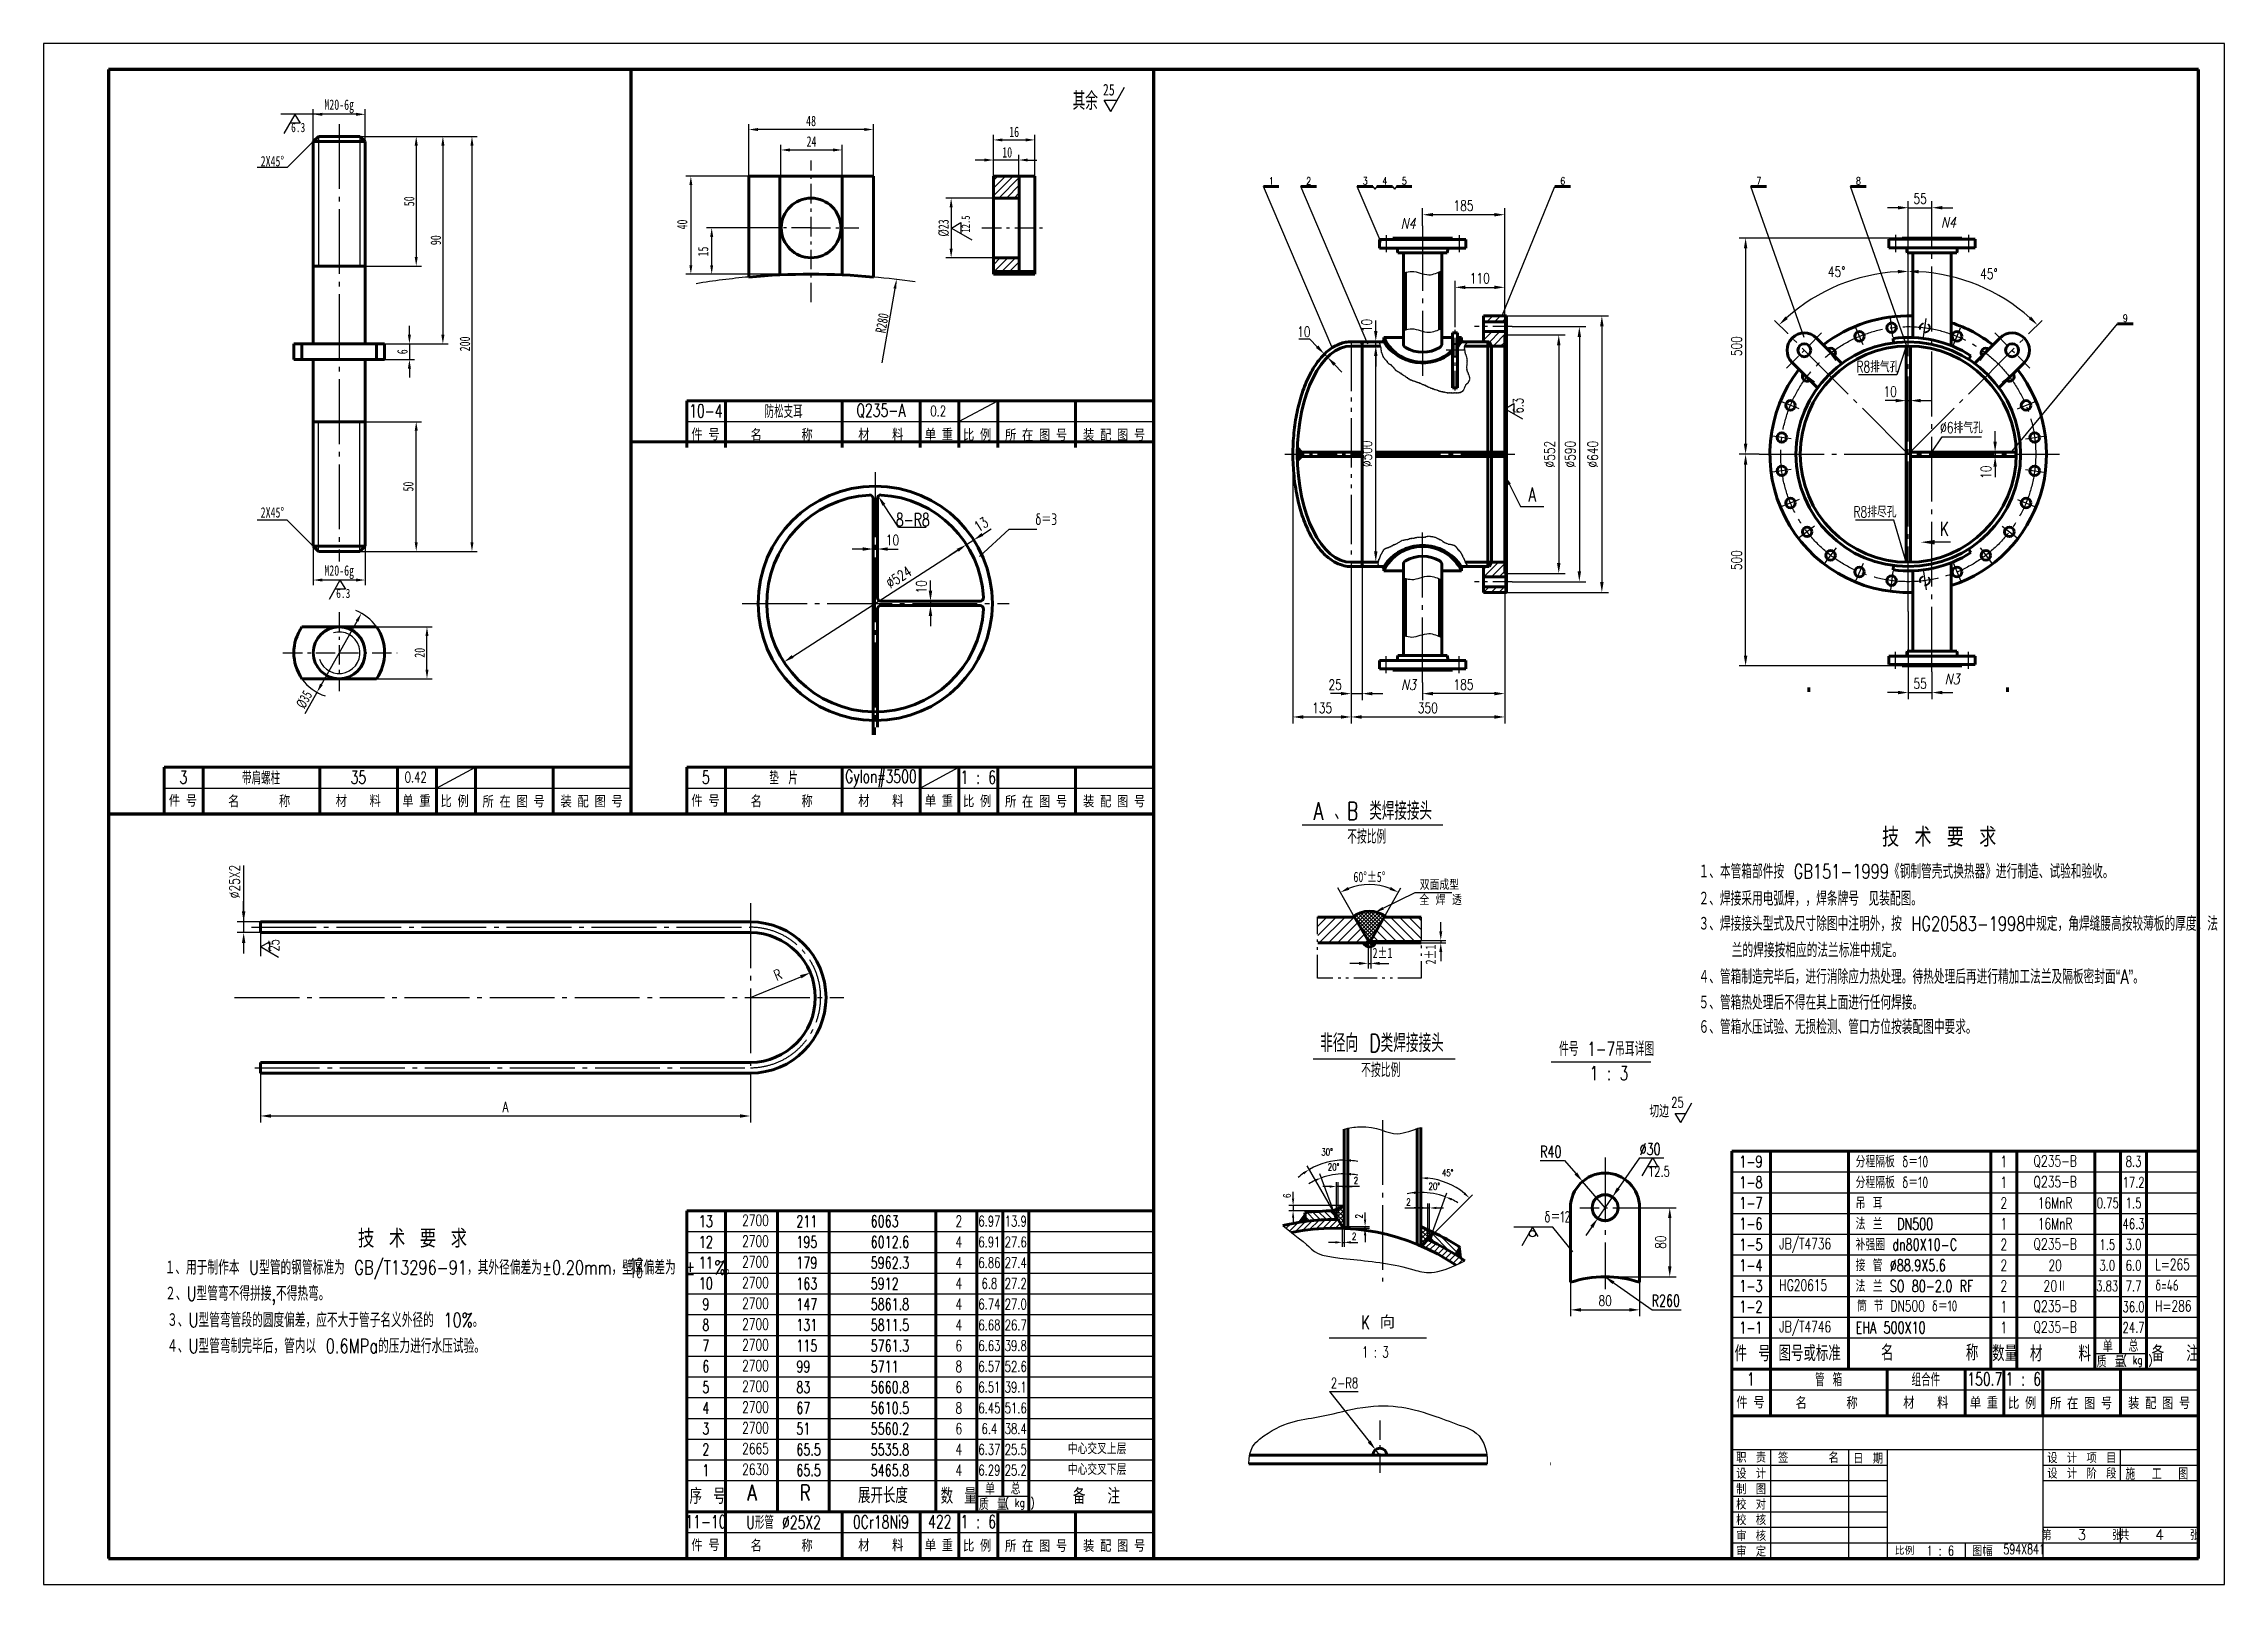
# Model space of a CAD drawing. Extents: x 0 to 25472, y -20 to 7186.
# Drawn here: x 10540 to 15586, y -20 to 3544 of the extents above; entities that cross this region are included whole.
import ezdxf
from ezdxf.enums import TextEntityAlignment as Align

# ---------------------------------------------------------------- set-up
doc = ezdxf.new("R2010")
doc.units = 0
doc.header["$LTSCALE"] = 60
doc.header["$MEASUREMENT"] = 0
doc.header["$PDMODE"] = 1
for name, pattern in [('JXX-L', [2.95, 1.9, -0.25, 0.15, -0.25, 0.15, -0.25]), ('JXX-S', [1.7, 0.9, -0.2, 0.1, -0.2, 0.1, -0.2]), ('XX-S', [0.5, 0.3, -0.2]), ('ZXX-L', [3.28, 2.5, -0.3, 0.18, -0.3]), ('ZXX-S', [1.27, 0.75, -0.2, 0.12, -0.2])]:
    doc.linetypes.add(name, pattern=pattern)
doc.layers.get('Defpoints').update_dxf_attribs({"linetype": 'CONTINUOUS'})
for name, color, linetype, lineweight in [('A 粗实线', 1, 'CONTINUOUS', 60), ('B 细实线', 7, 'CONTINUOUS', 30), ('C 文 字', 2, 'CONTINUOUS', 30), ('D 短中心线', 3, 'ZXX-S', 30), ('E 长中心线', 3, 'ZXX-L', 30), ('F 短虚线', 6, 'XX-S', 40), ('H 短双点线', 3, 'JXX-S', 30), ('I 长双点线', 3, 'JXX-L', 30), ('J 标注尺寸', 2, 'CONTINUOUS', 30)]:
    doc.layers.add(name, color=color, linetype=linetype, lineweight=lineweight)
doc.styles.add('ASC', font='TXT', dxfattribs={"width": 0.75})
doc.styles.add('HZ', font='txt', dxfattribs={"width": 0.75, "bigfont": 'hztxt'})
doc.styles.add('HZTXT', font='TXT.SHX', dxfattribs={"width": 0.75, "bigfont": 'HZTXT'})
doc.styles.add('ITALICT', font='ITALICT.shx', dxfattribs={"width": 0.7})
doc.styles.add('ROMANC', font='romanc', dxfattribs={"width": 0.7, "height": 6})
doc.styles.add('TXT', font='txt', dxfattribs={"width": 0.7})
doc.styles.add('标题中文', font='SimSun.ttf', dxfattribs={"width": 0.7})
doc.dimstyles.new('通用标注4.0', dxfattribs={"dimtxt": 4, "dimasz": 4, "dimexe": 2.5, "dimexo": 0, "dimgap": 1.5, "dimtad": 1, "dimdec": 0, "dimzin": 0, "dimdsep": 46, "dimtxsty": 'HZTXT', "dimcen": 0, "dimadec": 0, "dimazin": 0, "dimtfac": 0.375, "dimtdec": 0, "dimtmove": 2, "dimatfit": 3, "dimfxl": 0, "dimtzin": 0, "dimarcsym": 0})
pattern_1 = [(135, (10989.635, -420.02), (-5.3033, -5.3033), []), (225, (10989.635, -420.02), (5.3033, -5.3033), [])]

msp = doc.modelspace()

# ---------------------------------------------------------------- texts
at = {"layer": 'C 文 字'}
for s, height, style, width, p in [('其余', 42, 'HZTXT', 0.7, (12949.8, 3413.7)), ('M20-6g', 24, 'TXT', 0.7, (11223.6, 3398.6)), ('48', 24, 'TXT', 0.7, (12315.5, 3364.7)), ('16', 24, 'TXT', 0.7, (12785.3, 3339.5)), ('2X45%%D', 24, 'TXT', 0.7, (11069, 3272)), ('24', 24, 'TXT', 0.7, (12316.5, 3317.4)), ('10', 24, 'TXT', 0.7, (12769.2, 3292)), ('1', 16.9, 'ROMANC', 0.8, (13380.5, 3226)), ('2', 16.9, 'ROMANC', 0.8, (13466.9, 3226)), ('3', 16.9, 'ROMANC', 0.8, (13597.7, 3226)), ('4', 16.9, 'ROMANC', 0.8, (13642.9, 3226)), ('5', 16.9, 'ROMANC', 0.8, (13688.1, 3226)), ('6', 16.9, 'ROMANC', 0.8, (14054.9, 3226)), ('7', 16.9, 'ROMANC', 0.8, (14508.4, 3226)), ('8', 16.9, 'ROMANC', 0.8, (14738.9, 3226)), ('9', 16.9, 'ROMANC', 0.8, (15356.6, 2908.4)), ('R8排气孔', 25.8, 'HZTXT', 0.7, (14783.9, 2797.5)), ('10-4', 30, 'HZTXT', 0.7, (12072, 2694.2)), ('防松支耳', 30, 'HZTXT', 0.7, (12251.9, 2694.2)), ('Q235-A', 30, 'HZTXT', 0.7, (12477, 2694.2)), ('0.2', 24.3, 'HZTXT', 0.7, (12609.6, 2694)), ('%%c6排气孔', 25.8, 'HZTXT', 0.7, (14977.2, 2656.7)), ('R8排尽孔', 25.8, 'HZTXT', 0.7, (14777.3, 2461.7)), ('2X45%%D', 24, 'TXT', 0.7, (11069, 2459.6)), ('8-R8', 30, 'HZTXT', 0.7, (12550.8, 2442.5)), ('M20-6g', 24, 'TXT', 0.7, (11223.6, 2321)), ('Gylon#3500', 30, 'HZTXT', 0.7, (12477, 1846.6)), ('3', 30, 'HZTXT', 0.7, (10863, 1846.6)), ('带肩螺柱', 30, 'HZTXT', 0.7, (11042.9, 1846.6)), ('35', 30, 'HZTXT', 0.7, (11268, 1846.6)), ('0.42', 24.3, 'HZTXT', 0.7, (11400.6, 1846.7)), ('5', 30, 'HZTXT', 0.7, (12072, 1846.6)), ('垫\u3000片', 30, 'HZTXT', 0.7, (12251.9, 1846.6)), ('1 : 6', 30, 'HZTXT', 0.7, (12702.2, 1846.6)), ('60%%d%%p5%%D', 24, 'TXT', 0.7, (13607.4, 1617.2)), ('R40', 27, 'HZTXT', 0.7, (14027, 980.5)), ('%%c30', 27, 'HZTXT', 0.7, (14256.8, 986.4)), ('1-9', 27, 'HZTXT', 0.7, (14490, 957.8)), ('1', 25.8, 'HZTXT', 0.7, (15075.1, 957.8)), ('Q235-B', 25.8, 'HZTXT', 0.7, (15194.2, 957.8)), ('8.3', 24.3, 'HZTXT', 0.7, (15375.5, 957.7)), ('1-8', 27, 'HZTXT', 0.7, (14490, 909.8)), ('1', 25.8, 'HZTXT', 0.7, (15075.1, 909.8)), ('Q235-B', 25.8, 'HZTXT', 0.7, (15194.2, 909.8)), ('17.2', 24.3, 'HZTXT', 0.7, (15375.5, 909.7)), ('1-7', 27, 'HZTXT', 0.7, (14490, 861.8)), ('2', 25.8, 'HZTXT', 0.7, (15075.1, 861.8)), ('16MnR', 25.8, 'HZTXT', 0.7, (15194.2, 861.8)), ('0.75', 24.3, 'HZTXT', 0.7, (15315.8, 861.7)), ('1.5', 24.3, 'HZTXT', 0.7, (15375.5, 861.7)), ('13', 27, 'HZTXT', 0.7, (12072, 819.8)), ('2', 25.8, 'HZTXT', 0.7, (12657.1, 819.8)), ('6.97', 24.3, 'HZTXT', 0.7, (12728, 819.7)), ('13.9', 24.3, 'HZTXT', 0.7, (12789, 819.7)), ('1-6', 27, 'HZTXT', 0.7, (14490, 813.8)), ('1', 25.8, 'HZTXT', 0.7, (15075.1, 813.8)), ('16MnR', 25.8, 'HZTXT', 0.7, (15194.2, 813.8)), ('46.3', 24.3, 'HZTXT', 0.7, (15375.5, 813.7)), ('12', 27, 'HZTXT', 0.7, (12072, 771.8)), ('4', 25.8, 'HZTXT', 0.7, (12657.1, 771.8)), ('6.91', 24.3, 'HZTXT', 0.7, (12728, 771.7)), ('27.6', 24.3, 'HZTXT', 0.7, (12789, 771.7)), ('1-5', 27, 'HZTXT', 0.7, (14490, 765.8)), ('2', 25.8, 'HZTXT', 0.7, (15075.1, 765.8)), ('Q235-B', 25.8, 'HZTXT', 0.7, (15194.2, 765.8)), ('1.5 ', 24.3, 'HZTXT', 0.7, (15322.4, 765.3)), ('3.0', 24.3, 'HZTXT', 0.7, (15375.5, 765.7)), ('11', 27, 'HZTXT', 0.7, (12072, 723.8)), ('4', 25.8, 'HZTXT', 0.7, (12657.1, 723.8)), ('6.86', 24.3, 'HZTXT', 0.7, (12728, 723.7)), ('27.4', 24.3, 'HZTXT', 0.7, (12789, 723.7)), ('1-4', 27, 'HZTXT', 0.7, (14490, 717.8)), ('2', 25.8, 'HZTXT', 0.7, (15075.1, 717.8)), ('20', 25.8, 'HZTXT', 0.7, (15194.2, 717.8)), ('3.0', 24.3, 'HZTXT', 0.7, (15314.5, 717.7)), ('6.0', 24.3, 'HZTXT', 0.7, (15375.5, 717.7)), ('10', 27, 'HZTXT', 0.7, (12072, 675.8)), ('4', 25.8, 'HZTXT', 0.7, (12657.1, 675.8)), ('6.8', 24.3, 'HZTXT', 0.7, (12728, 675.7)), ('27.2', 24.3, 'HZTXT', 0.7, (12789, 675.7)), ('1-3', 27, 'HZTXT', 0.7, (14490, 669.8)), ('2', 25.8, 'HZTXT', 0.7, (15075.1, 669.8)), ('20Ⅱ', 25.8, 'HZTXT', 0.7, (15194.2, 669.8)), ('3.83', 24.3, 'HZTXT', 0.7, (15314.5, 669.7)), ('7.7', 24.3, 'HZTXT', 0.7, (15375.5, 669.7)), ('9', 27, 'HZTXT', 0.7, (12072, 627.8)), ('4', 25.8, 'HZTXT', 0.7, (12657.1, 627.8)), ('6.74', 24.3, 'HZTXT', 0.7, (12728, 627.7)), ('27.0', 24.3, 'HZTXT', 0.7, (12789, 627.7)), ('R260', 27, 'HZTXT', 0.7, (14293.2, 635.9)), ('1-2', 27, 'HZTXT', 0.7, (14490, 621.8)), ('1', 25.8, 'HZTXT', 0.7, (15075.1, 621.8)), ('Q235-B', 25.8, 'HZTXT', 0.7, (15194.2, 621.8)), ('36.0', 24.3, 'HZTXT', 0.7, (15375.5, 621.7)), ('8', 27, 'HZTXT', 0.7, (12072, 579.8)), ('4', 25.8, 'HZTXT', 0.7, (12657.1, 579.8)), ('6.68', 24.3, 'HZTXT', 0.7, (12728, 579.7)), ('26.7', 24.3, 'HZTXT', 0.7, (12789, 579.7)), ('1-1', 27, 'HZTXT', 0.7, (14490, 573.8)), ('1', 25.8, 'HZTXT', 0.7, (15075.1, 573.8)), ('Q235-B', 25.8, 'HZTXT', 0.7, (15194.2, 573.8)), ('24.7', 24.3, 'HZTXT', 0.7, (15375.5, 573.7)), ('7', 27, 'HZTXT', 0.7, (12072, 531.8)), ('6', 25.8, 'HZTXT', 0.7, (12657.1, 531.8)), ('6.63', 24.3, 'HZTXT', 0.7, (12728, 531.7)), ('39.8', 24.3, 'HZTXT', 0.7, (12789, 531.7)), ('6', 27, 'HZTXT', 0.7, (12072, 483.8)), ('8', 25.8, 'HZTXT', 0.7, (12657.1, 483.8)), ('6.57', 24.3, 'HZTXT', 0.7, (12728, 483.7)), ('52.6', 24.3, 'HZTXT', 0.7, (12789, 483.7)), ('2-R8', 24.3, 'HZTXT', 0.7, (13549.8, 445.4)), ('1', 30, 'HZTXT', 0.7, (14490, 454.6)), ('管 箱', 30, 'HZTXT', 0.7, (14669.9, 454.6)), ('组合件', 30, 'HZTXT', 0.7, (14895, 454.6)), ('150.7', 30, 'HZTXT', 0.7, (15031.3, 454.6)), ('1 : 6', 30, 'HZTXT', 0.7, (15120.2, 454.6)), ('5', 27, 'HZTXT', 0.7, (12072, 435.8)), ('6', 25.8, 'HZTXT', 0.7, (12657.1, 435.8)), ('6.51', 24.3, 'HZTXT', 0.7, (12728, 435.7)), ('39.1', 24.3, 'HZTXT', 0.7, (12789, 435.7)), ('4', 27, 'HZTXT', 0.7, (12072, 387.8)), ('3', 27, 'HZTXT', 0.7, (12072, 339.8)), ('8', 25.8, 'HZTXT', 0.7, (12657.1, 387.8)), ('6.45', 24.3, 'HZTXT', 0.7, (12728, 387.7)), ('51.6', 24.3, 'HZTXT', 0.7, (12789, 387.7)), ('2', 27, 'HZTXT', 0.7, (12072, 291.8)), ('4', 25.8, 'HZTXT', 0.7, (12657.1, 291.8)), ('6', 25.8, 'HZTXT', 0.7, (12657.1, 339.8)), ('6.37', 24.3, 'HZTXT', 0.7, (12728, 291.7)), ('6.4', 24.3, 'HZTXT', 0.7, (12728, 339.7)), ('38.4', 24.3, 'HZTXT', 0.7, (12789, 339.7)), ('25.5', 24.3, 'HZTXT', 0.7, (12789, 291.7)), ('1', 27, 'HZTXT', 0.7, (12072, 243.8)), ('4', 25.8, 'HZTXT', 0.7, (12657.1, 243.8)), ('6.29', 24.3, 'HZTXT', 0.7, (12728, 243.7)), ('25.2', 24.3, 'HZTXT', 0.7, (12789, 243.7)), ('施  工  图', 27, 'HZTXT', 0.8, (15429.2, 236.6)), ('11-10', 30, 'HZTXT', 0.7, (12072, 124.6)), ('U形管 %%c25X2', 30, 'HZTXT', 0.7, (12251.9, 124.6)), ('0Cr18Ni9', 30, 'HZTXT', 0.7, (12477, 124.6)), ('422', 30, 'HZTXT', 0.7, (12613.3, 124.6)), ('1 : 6', 30, 'HZTXT', 0.7, (12702.2, 124.6)), ('1 : 6', 22.95, 'HZTXT', 0.7, (14928.2, 57.6))]:
    msp.add_text(s, height=height, dxfattribs=dict(at, style=style, width=width)).set_placement(p, align=Align.MIDDLE)
for s, height, style, width, p in [('25', 26.73, 'ASC', 0.75, (12990.8, 3423.7)), ('6.3', 21.38, 'ASC', 0.75, (11112.3, 3339)), ('N4', 24, 'ITALICT', 0.8, (13679.8, 3115.6)), ('N4', 24, 'ITALICT', 0.8, (14930.2, 3118.4)), ('A', 32.3, 'ROMANC', 0.7, (13975.1, 2484.6)), ('K', 32.3, 'ROMANC', 0.7, (14927.5, 2405.3)), ('6.3', 21.38, 'ASC', 0.75, (11216.6, 2261.3)), ('N3', 24, 'ITALICT', 0.8, (13680.7, 2048.6)), ('N3', 24, 'ITALICT', 0.8, (14938.8, 2061.8)), ('１、本管箱部件按 GB151-1999《钢制管壳式换热器》进行制造、试验和验收。', 33, 'HZ', 0.75, (14368.9, 1612.3)), ('２、焊接采用电弧焊，，焊条牌号 见装配图。', 33, 'HZ', 0.75, (14368.9, 1549.5)), ('３、焊接接头型式及尺寸除图中注明外，按 HG20583-1998中规定，角焊缝腰高按较薄板的厚度；法', 33, 'HZ', 0.75, (14368.9, 1491.3)), ('    兰的焊接按相应的法兰标准中规定。', 33, 'HZ', 0.75, (14349.9, 1430)), ('４、管箱制造完毕后，进行消除应力热处理。待热处理后再进行精加工法兰及隔板密封面“A”。', 33, 'HZ', 0.75, (14368.9, 1368.7)), ('５、管箱热处理后不得在其上面进行任何焊接。', 33, 'HZ', 0.75, (14368.9, 1309)), ('６、管箱水压试验、无损检测、管口方位按装配图中要求。', 33, 'HZ', 0.75, (14368.9, 1252.5)), ('１、用于制作本 U型管的钢管标准为 GB/T13296-91，其外径偏差为±0.20mm，壁厚偏差为 ±  %。', 33, 'HZ', 0.75, (10819.7, 696.1)), ('12', 24, 'HZ', 0.75, (11895.4, 709.9)), ('10', 24, 'HZ', 0.75, (11895.4, 688.9)), ('２、U型管弯不得拼接,不得热弯。', 33, 'HZ', 0.75, (10820.8, 635.9)), ('３、U型管弯管段的圆度偏差，应不大于管子名义外径的 10%。', 33, 'HZ', 0.75, (10825.3, 574.5)), ('K', 31.7, 'ROMANC', 0.7, (13588, 570.2)), ('４、U型管弯制完毕后，管内以 0.6MPa的压力进行水压试验。', 33, 'HZ', 0.75, (10825.3, 514.5)), ('1 : 3', 25.09, 'ROMANC', 0.7, (13590.2, 504.6)), ('件 号', 36, 'HZTXT', 0.8, (14452.3, 495.7)), ('图号或标准', 36, 'HZTXT', 0.8, (14554, 496)), ('名      称', 36, 'HZTXT', 0.8, (14791.2, 497.4)), ('数量', 36, 'HZTXT', 0.8, (15048.3, 495.9)), ('材   料', 36, 'HZTXT', 0.8, (15135.7, 495.3)), ('质 量', 27, 'HZTXT', 0.8, (15290.4, 481.3)), ('单', 27, 'HZTXT', 0.8, (15304.7, 517.1)), ('( kg )', 18.93, 'HZTXT', 0.8, (15350.7, 489.4)), ('总', 27, 'HZTXT', 0.8, (15363.8, 517.9)), ('备  注', 36, 'HZTXT', 0.8, (15417.4, 495.6)), ('序 号', 36, 'HZTXT', 0.8, (12034.3, 165.7)), ('A', 36, 'HZTXT', 0.8, (12168.1, 174)), ('R', 36, 'HZTXT', 0.8, (12288.8, 174)), ('展开长度', 36, 'HZTXT', 0.8, (12424.1, 167.4)), ('数 量', 36, 'HZTXT', 0.8, (12615.3, 165.9)), ('单', 27, 'HZTXT', 0.8, (12718.1, 187.1)), ('总', 27, 'HZTXT', 0.8, (12777.3, 187.9)), ('备  注', 36, 'HZTXT', 0.8, (12921.3, 165.6)), ('质 量', 27, 'HZTXT', 0.8, (12703.8, 151.3)), ('( kg )', 18.93, 'HZTXT', 0.8, (12764.2, 159.4)), ('594X841', 22.95, 'HZTXT', 0.7, (15074.1, 49.5))]:
    msp.add_text(s, height=height, dxfattribs=dict(at, style=style, width=width)).set_placement(p)
at = {"layer": 'C 文 字', "style": 'TXT', "width": 0.7}
for s, rotation, p in [('50', 90, (11385.5, 3179)), ('40', 90, (12017.4, 3125.3)), ('%%C23', 90, (12621.9, 3117.3)), ('90', 90, (11447.2, 3089)), ('15', 90, (12065.7, 3062.8)), ('R280', 79.9952, (12479.8, 2897.3)), ('6', 90, (11369.8, 2830.9)), ('200', 90, (11514.5, 2849.1)), ('50', 90, (11383.6, 2519.1)), ('20', 90, (11409.9, 2134.6)), ('%%c35', 60.6309, (11142.3, 2026.7))]:
    msp.add_text(s, height=24, rotation=rotation, dxfattribs=at).set_placement(p, align=Align.MIDDLE)
at = {"layer": 'C 文 字', "style": 'ASC', "width": 0.75}
msp.add_text('12.5', height=19.31, rotation=90, dxfattribs=at).set_placement((12682.9, 3106.6))
at = {"layer": 'C 文 字', "style": 'HZTXT', "width": 0.7}
for s, p in [('6.3', (13939.7, 2688.2)), ('25', (11060.8, 1443.4))]:
    msp.add_text(s, height=24, rotation=90, dxfattribs=at).set_placement(p, align=Align.TOP_LEFT)
at = {"layer": 'C 文 字', "style": '标题中文', "oblique": 0.5, "width": 0.8}
for s, p in [('件 号', (12071, 2628.6)), ('装 配 图 号', (13016.6, 2627)), ('件 号', (10862, 1781.1)), ('装 配 图 号', (11807.6, 1779.5)), ('件 号', (12071, 1781.1)), ('装 配 图 号', (13016.6, 1779.5)), ('件 号', (14489, 389.1)), ('装 配 图 号', (15434.6, 387.5)), ('件 号', (12071, 59.1)), ('装 配 图 号', (13016.6, 57.5))]:
    msp.add_text(s, height=24, rotation=0.0959, dxfattribs=at).set_placement(p, align=Align.CENTER)
for s, p in [('名       称', (12175.4, 2627.3)), ('材    料', (12424.4, 2628)), ('单 重', (12578.5, 2628)), ('比 例', (12666.9, 2627.3)), ('所 在 图 号', (12764.1, 2626.6)), ('名       称', (10966.4, 1779.8)), ('材    料', (11215.4, 1780.5)), ('单 重', (11369.5, 1780.5)), ('比 例', (11457.9, 1779.8)), ('所 在 图 号', (11555.1, 1779.1)), ('名       称', (12175.4, 1779.8)), ('材    料', (12424.4, 1780.5)), ('单 重', (12578.5, 1780.5)), ('比 例', (12666.9, 1779.8)), ('所 在 图 号', (12764.1, 1779.1)), ('名       称', (14593.4, 387.8)), ('材    料', (14842.4, 388.5)), ('单 重', (14996.5, 388.5)), ('比 例', (15084.9, 387.8)), ('所 在 图 号', (15182.1, 387.1)), ('名       称', (12175.4, 57.8)), ('材    料', (12424.4, 58.5)), ('单 重', (12578.5, 58.5)), ('比 例', (12666.9, 57.8)), ('所 在 图 号', (12764.1, 57.1))]:
    msp.add_text(s, height=24, rotation=0.0959, dxfattribs=at).set_placement(p)
at = {"layer": 'C 文 字', "style": 'HZTXT', "width": 0.7}
for s, height, p in [('         δ＝3', 27, (12669.2, 2443.6)), ('不按比例', 32.14, (13556.1, 1709.1)), ('全 焊 透', 24.05, (13723, 1563.1)), ('双面成型', 24.05, (13723.9, 1598.1)), ('件号 1-7吊耳详图', 32.39, (14046.1, 1218.3)), ('不按比例', 32.39, (13588.2, 1169.2)), ('1 : 3', 32.39, (14117.2, 1161.8)), ('切边', 28.38, (14254.9, 1074.1)), ('分程隔板 δ＝10', 27, (14732.4, 957.6)), ('分程隔板 δ＝10', 27, (14732.4, 909.6)), ('吊 耳', 27, (14732.4, 861.6)), ('2700', 25.8, (12156.1, 821.7)), ('211', 27, (12281.3, 819.6)), ('6063', 27, (12453.4, 819.6)), ('         δ＝12', 27, (13847.3, 829.9)), ('法 兰  DN500', 27, (14732.4, 813.6)), ('2700', 25.8, (12156.1, 773.7)), ('195', 27, (12281.3, 771.6)), ('6012.6', 27, (12453.4, 771.6)), ('JB/T4736', 25.8, (14555.8, 767.7)), ('补强圈 dn80X10-C', 27, (14732.4, 765.6)), ('2700', 25.8, (12156.1, 725.7)), ('179', 27, (12281.3, 723.6)), ('5962.3', 27, (12453.4, 723.6)), ('接 管 %%c88.9X5.6', 27, (14732.4, 717.6)), ('L=265', 25.8, (15425.8, 719.7)), ('2700', 25.8, (12156.1, 677.7)), ('163', 27, (12281.3, 675.6)), ('5912', 27, (12453.4, 675.6)), ('HG20615', 25.8, (14555.8, 671.7)), ('法 兰 SO 80-2.0 RF', 27, (14732.4, 669.6)), ('δ=46', 25.8, (15425.8, 671.7)), ('2700', 25.8, (12156.1, 629.7)), ('147', 27, (12281.3, 627.6)), ('5861.8', 27, (12453.4, 627.6)), ('筒 节 DN500 δ＝10', 25.8, (14735.8, 623.7)), ('H=286', 25.8, (15425.8, 623.7)), ('2700', 25.8, (12156.1, 581.7)), ('131', 27, (12281.3, 579.6)), ('5811.5', 27, (12453.4, 579.6)), ('JB/T4746', 25.8, (14555.8, 575.7)), ('EHA 500X10', 27, (14732.4, 573.6)), ('2700', 25.8, (12156.1, 533.7)), ('115', 27, (12281.3, 531.6)), ('5761.3', 27, (12453.4, 531.6)), ('2700', 25.8, (12156.1, 485.7)), ('99', 27, (12281.3, 483.6)), ('5711', 27, (12453.4, 483.6)), ('2700', 25.8, (12156.1, 437.7)), ('83', 27, (12281.3, 435.6)), ('5660.8', 27, (12453.4, 435.6)), ('2700', 25.8, (12156.1, 389.7)), ('2700', 25.8, (12156.1, 341.7)), ('67', 27, (12281.3, 387.6)), ('5610.5', 27, (12453.4, 387.6)), ('2665', 25.8, (12156.1, 293.7)), ('51', 27, (12281.3, 339.6)), ('65.5', 27, (12281.3, 291.6)), ('5560.2', 27, (12453.4, 339.6)), ('5535.8', 27, (12453.4, 291.6)), ('中心交叉上层', 25.8, (12909.6, 293.7)), ('2630', 25.8, (12156.1, 245.7)), ('65.5', 27, (12281.3, 243.6)), ('5465.8', 27, (12453.4, 243.6)), ('中心交叉下层', 25.8, (12909.6, 245.7))]:
    msp.add_text(s, height=height, dxfattribs=at).set_placement(p, align=Align.MIDDLE_LEFT)
at = {"layer": 'C 文 字', "style": 'TXT', "width": 0.7}
msp.add_text('2%%p1', height=24, dxfattribs=at).set_placement((13637.7, 1440.2), align=Align.MIDDLE_CENTER)
msp.add_text('2%%p1', height=24, rotation=90, dxfattribs=at).set_placement((13749, 1436.6), align=Align.MIDDLE_CENTER)
at = {"layer": 'C 文 字', "style": 'HZTXT', "width": 0.7}
msp.add_text('25', height=24, dxfattribs=at).set_placement((14334.5, 1075.2), align=Align.BOTTOM_RIGHT)
msp.add_text('12.5', height=24, dxfattribs=at).set_placement((14252.2, 947), align=Align.TOP_LEFT)
at = {"layer": 'C 文 字', "style": '标题中文'}
msp.add_text('向', height=26.1, dxfattribs=at).set_placement((13631.1, 574.3))
at = {"layer": 'C 文 字', "style": 'HZTXT'}
msp.add_text('职 责', height=24, dxfattribs=at).set_placement((14490.6, 273.3), align=Align.MIDDLE_CENTER)
for s, p in [('签    名', (14623.2, 274)), ('日 期', (14761.4, 272.1)), ('设 计 项 目', (15255.8, 273.2)), ('制 图', (14490.6, 201.3)), ('设 计', (14490.6, 237.3)), ('设 计 阶 段', (15255.8, 237.7)), ('校 对', (14490.6, 166)), ('校 核', (14490.6, 130)), ('审 核', (14490.6, 93.3)), ('第      张', (15255.8, 95)), ('3', (15255.8, 94.4)), ('共      张', (15435.8, 95)), ('4', (15435.8, 94.4)), ('审 定', (14490.6, 57.3)), ('图幅', (15025.6, 58.3))]:
    msp.add_text(s, height=24, dxfattribs=at).set_placement(p, align=Align.MIDDLE)
at = {"layer": 'C 文 字', "style": '标题中文', "oblique": 0.5}
msp.add_text('比例', height=16.8, rotation=0.0959, dxfattribs=at).set_placement((14845.6, 58.9), align=Align.MIDDLE)
at = {"layer": 'C 文 字', "attachment_point": 5, "style": 'HZTXT'}
for s, insert, char_height in [('10', (13455.3, 2877.1), 24), ('30°', (13509.4, 979.9), 16)]:
    msp.add_mtext(s, dxfattribs=dict(at, insert=insert, char_height=char_height))
at = {"layer": 'C 文 字', "insert": (12708.9, 2431.6), "char_height": 24, "attachment_point": 5, "rotation": 32.7422, "style": 'HZTXT'}
msp.add_mtext('13', dxfattribs=at)
at = {"layer": 'F 短虚线', "style": 'HZTXT', "width": 0.7}
for s, height, p in [('A 、B 类焊接接头', 41.4, (13615.1, 1770.7)), ('非径向 D类焊接接头', 41.73, (13636.4, 1233.9))]:
    msp.add_text(s, height=height, dxfattribs=at).set_placement(p, align=Align.MIDDLE)
at = {"layer": 'F 短虚线', "style": 'HZTXT', "width": 0.9}
for height, p in [(44, (14793.5, 1686)), (42, (11267.1, 758.6))]:
    msp.add_text('技 术 要 求', height=height, dxfattribs=at).set_placement(p)

# ---------------------------------------------------------------- blocks, each defined once
blk = doc.blocks.new('*D16')
at = {"layer": 'C 文 字', "color": 0, "lineweight": -2}
for p, q in [((13531.2, 831.9), (13531.2, 909.9)), ((13535.2, 823.7), (13535.2, 909.9)), ((13515.2, 899.9), (13499.2, 899.9)), ((13535.2, 899.9), (13531.2, 899.9)), ((13535.2, 899.9), (13531.2, 899.9)), ((13584.8, 899.9), (13535.2, 899.9)), ((13551.2, 899.9), (13567.2, 899.9))]:
    blk.add_line(p, q, dxfattribs=at)
at = {"layer": 'C 文 字', "color": 0}
for points in [[(13515.2, 902.6), (13515.2, 897.2), (13531.2, 899.9)], [(13551.2, 902.6), (13551.2, 897.2), (13535.2, 899.9)]]:
    blk.add_solid(points, dxfattribs=at)
at = {"layer": 'Defpoints', "color": 0}
for p in [(13531.2, 899.9), (13531.2, 831.9), (13535.2, 823.7)]:
    blk.add_point(p, dxfattribs=at)
at = {"layer": 'C 文 字', "color": 0, "insert": (13576.2, 913.9), "char_height": 16, "attachment_point": 5, "style": 'HZTXT'}
blk.add_mtext('2', dxfattribs=at)
blk = doc.blocks.new('*D17')
at = {"layer": 'C 文 字', "color": 0, "lineweight": -2}
blk.add_line((13523.9, 843.8), (13492.7, 929.5), dxfattribs=at)
for start, end in [(115.9836, 121.9672), (90, 110), (78.0328, 84.0164)]:
    blk.add_arc((13548.6, 776.1), 153.3, start, end, dxfattribs=at)
at = {"layer": 'C 文 字', "color": 0}
for points in [[(13480.4, 916.3), (13482.4, 911.4), (13496.1, 920.1)], [(13564.4, 925.8), (13564.7, 931.2), (13548.6, 929.3)]]:
    blk.add_solid(points, dxfattribs=at)
at = {"layer": 'Defpoints', "color": 0}
for p in [(13548.6, 979.5), (13513.2, 925.2), (13523.9, 843.8), (13531.2, 823.8), (13548.6, 803.4)]:
    blk.add_point(p, dxfattribs=at)
at = {"layer": 'C 文 字', "color": 0, "insert": (13524.3, 945.1), "char_height": 16, "attachment_point": 5, "style": 'HZTXT'}
blk.add_mtext('20°', dxfattribs=at)
blk = doc.blocks.new('*D18')
at = {"layer": 'C 文 字', "color": 0, "lineweight": -2}
for p, q in [((13742.7, 777.2), (13742.7, 860.4)), ((13746.5, 775.4), (13746.5, 860.4)), ((13689.2, 850.4), (13742.7, 850.4)), ((13726.7, 850.4), (13710.7, 850.4)), ((13742.7, 850.4), (13746.5, 850.4)), ((13742.7, 850.4), (13746.5, 850.4)), ((13762.5, 850.4), (13778.5, 850.4))]:
    blk.add_line(p, q, dxfattribs=at)
at = {"layer": 'C 文 字', "color": 0}
for points in [[(13726.7, 853.1), (13726.7, 847.7), (13742.7, 850.4)], [(13762.5, 853.1), (13762.5, 847.7), (13746.5, 850.4)]]:
    blk.add_solid(points, dxfattribs=at)
at = {"layer": 'Defpoints', "color": 0}
for p in [(13746.5, 850.4), (13742.7, 777.2), (13746.5, 775.4)]:
    blk.add_point(p, dxfattribs=at)
at = {"layer": 'C 文 字', "color": 0, "insert": (13697.9, 864.4), "char_height": 16, "attachment_point": 5, "style": 'HZTXT'}
blk.add_mtext('2', dxfattribs=at)
blk = doc.blocks.new('*D19')
at = {"layer": 'C 文 字', "color": 0, "lineweight": -2}
blk.add_line((13753.4, 794.3), (13786.6, 885.6), dxfattribs=at)
for start, end in [(95.5353, 101.0706), (70, 90), (58.9294, 64.4647)]:
    blk.add_arc((13726.6, 720.5), 165.7, start, end, dxfattribs=at)
at = {"layer": 'C 文 字', "color": 0}
for points in [[(13710.4, 888.1), (13710.7, 882.8), (13726.6, 886.2)], [(13796.9, 867.6), (13799, 872.5), (13783.2, 876.2)]]:
    blk.add_solid(points, dxfattribs=at)
at = {"layer": 'Defpoints', "color": 0}
for p in [(13726.6, 983.5), (13764.8, 881.7), (13726.6, 762.5), (13746.5, 775.4), (13753.4, 794.3)]:
    blk.add_point(p, dxfattribs=at)
at = {"layer": 'C 文 字', "color": 0, "insert": (13757.5, 900.3), "char_height": 16, "attachment_point": 5, "style": 'HZTXT'}
blk.add_mtext('20°', dxfattribs=at)
blk = doc.blocks.new('*D20')
at = {"layer": 'C 文 字', "color": 0, "lineweight": -2}
blk.add_line((13742.7, 777.2), (13845.9, 880.5), dxfattribs=at)
blk.add_arc((13726.6, 761.1), 158.8, 50.7761, 84.2239, dxfattribs=at)
at = {"layer": 'C 文 字', "color": 0}
for points in [[(13742.4, 916.4), (13742.7, 921.7), (13726.6, 919.9)], [(13828.7, 886.1), (13825.2, 882.1), (13838.8, 873.4)]]:
    blk.add_solid(points, dxfattribs=at)
at = {"layer": 'Defpoints', "color": 0}
for p in [(13726.6, 983.5), (13805.9, 898.6), (13726.6, 762.5), (13730.6, 765.1), (13742.7, 777.2)]:
    blk.add_point(p, dxfattribs=at)
at = {"layer": 'C 文 字', "color": 0, "insert": (13788.2, 931.6), "char_height": 16, "attachment_point": 5, "style": 'HZTXT'}
blk.add_mtext('45°', dxfattribs=at)
blk = doc.blocks.new('*D21')
at = {"layer": 'C 文 字', "color": 0, "lineweight": -2}
for p, q in [((13528.6, 770.8), (13512.6, 770.8)), ((13544.6, 803.4), (13544.6, 760.8)), ((13544.6, 770.8), (13548.6, 770.8)), ((13548.6, 803.4), (13548.6, 760.8)), ((13564.6, 770.8), (13580.6, 770.8))]:
    blk.add_line(p, q, dxfattribs=at)
at = {"layer": 'C 文 字', "color": 0}
for points in [[(13528.6, 773.5), (13528.6, 768.1), (13544.6, 770.8)], [(13564.6, 773.5), (13564.6, 768.1), (13548.6, 770.8)]]:
    blk.add_solid(points, dxfattribs=at)
at = {"layer": 'Defpoints', "color": 0}
for p in [(13544.6, 803.4), (13548.6, 803.4), (13548.6, 770.8)]:
    blk.add_point(p, dxfattribs=at)
at = {"layer": 'C 文 字', "color": 0, "insert": (13572.1, 784.8), "char_height": 16, "attachment_point": 5, "style": 'HZTXT'}
blk.add_mtext('2', dxfattribs=at)
blk = doc.blocks.new('*D22')
at = {"layer": 'C 文 字', "color": 0, "lineweight": -2}
for p, q in [((13544.6, 807.5), (13607.3, 807.5)), ((13597.3, 823.5), (13597.3, 839.5)), ((13597.3, 803.4), (13597.3, 807.5)), ((13548.6, 803.4), (13607.3, 803.4)), ((13597.3, 787.4), (13597.3, 771.4))]:
    blk.add_line(p, q, dxfattribs=at)
at = {"layer": 'C 文 字', "color": 0}
for points in [[(13594.7, 823.5), (13600, 823.5), (13597.3, 807.5)], [(13594.7, 787.4), (13600, 787.4), (13597.3, 803.4)]]:
    blk.add_solid(points, dxfattribs=at)
at = {"layer": 'Defpoints', "color": 0}
for p in [(13544.6, 807.5), (13597.3, 807.5), (13548.6, 803.4)]:
    blk.add_point(p, dxfattribs=at)
at = {"layer": 'C 文 字', "color": 0, "insert": (13583.3, 831.2), "char_height": 16, "attachment_point": 5, "rotation": 90, "style": 'HZTXT'}
blk.add_mtext('2', dxfattribs=at)
blk = doc.blocks.new('*D23')
at = {"layer": 'C 文 字', "color": 0, "lineweight": -2}
for p, q in [((13430.8, 871.8), (13430.8, 887.8)), ((13548.6, 855.8), (13420.8, 855.8)), ((13523.9, 843.8), (13420.8, 843.8)), ((13430.8, 855.8), (13430.8, 843.8)), ((13430.8, 827.8), (13430.8, 811.8))]:
    blk.add_line(p, q, dxfattribs=at)
at = {"layer": 'C 文 字', "color": 0}
for points in [[(13428.1, 871.8), (13433.4, 871.8), (13430.8, 855.8)], [(13428.1, 827.8), (13433.4, 827.8), (13430.8, 843.8)]]:
    blk.add_solid(points, dxfattribs=at)
at = {"layer": 'Defpoints', "color": 0}
for p in [(13430.8, 843.8), (13523.9, 843.8), (13548.6, 855.8)]:
    blk.add_point(p, dxfattribs=at)
at = {"layer": 'C 文 字', "color": 0, "insert": (13416.8, 878.8), "char_height": 16, "attachment_point": 5, "rotation": 90, "style": 'HZTXT'}
blk.add_mtext('6 ', dxfattribs=at)
blk = doc.blocks.new('*D91')
at = {"layer": 'C 文 字', "color": 0, "lineweight": -2}
blk.add_line((14575.3, 2872.9), (14544.5, 2903.6), dxfattribs=at)
blk.add_arc((14854.1, 2594), 422.8, 93.2526, 131.7474, dxfattribs=at)
at = {"layer": 'C 文 字', "color": 0}
for points in [[(14830, 3020.2), (14830.2, 3012.2), (14854.1, 3016.8)], [(14575.3, 2906.6), (14569.8, 2912.4), (14555.1, 2893)]]:
    blk.add_solid(points, dxfattribs=at)
at = {"layer": 'Defpoints', "color": 0}
for p in [(14854.1, 3110.4), (14642.7, 2960.2), (14575.3, 2872.9), (14697.3, 2750.8), (14854.1, 2024)]:
    blk.add_point(p, dxfattribs=at)
at = {"layer": 'C 文 字', "color": 0, "insert": (14688.5, 3016.2), "char_height": 24, "attachment_point": 5, "style": 'HZTXT'}
blk.add_mtext('45°', dxfattribs=at)
blk = doc.blocks.new('*D90')
at = {"layer": 'C 文 字', "color": 0, "lineweight": -2}
blk.add_line((15133, 2872.9), (15163.7, 2903.6), dxfattribs=at)
blk.add_arc((14854.1, 2594), 422.8, 48.2529, 86.7471, dxfattribs=at)
at = {"layer": 'C 文 字', "color": 0}
for points in [[(14878, 3012.1), (14878.2, 3020.1), (14854.1, 3016.8)], [(15138.4, 2912.4), (15132.9, 2906.5), (15153.1, 2893)]]:
    blk.add_solid(points, dxfattribs=at)
at = {"layer": 'Defpoints', "color": 0}
for p in [(14854.1, 3110.4), (14963.5, 3002.4), (15133, 2872.9), (15010.9, 2750.8), (14854.1, 2024)]:
    blk.add_point(p, dxfattribs=at)
at = {"layer": 'C 文 字', "color": 0, "insert": (15040.8, 3011.2), "char_height": 24, "attachment_point": 5, "style": 'HZTXT'}
blk.add_mtext('45°', dxfattribs=at)
blk = doc.blocks.new('*D88')
at = {"layer": 'C 文 字', "color": 0, "lineweight": -2}
for p, q in [((14840.1, 3094), (14462.8, 3094)), ((14477.8, 3070), (14477.8, 2618)), ((14509.3, 2594), (14462.8, 2594))]:
    blk.add_line(p, q, dxfattribs=at)
at = {"layer": 'C 文 字', "color": 0}
for points in [[(14473.8, 3070), (14481.8, 3070), (14477.8, 3094)], [(14473.8, 2618), (14481.8, 2618), (14477.8, 2594)]]:
    blk.add_solid(points, dxfattribs=at)
at = {"layer": 'Defpoints', "color": 0}
for p in [(14840.1, 3094), (14477.8, 2594), (14509.3, 2594)]:
    blk.add_point(p, dxfattribs=at)
at = {"layer": 'C 文 字', "color": 0, "insert": (14456.8, 2844), "char_height": 24, "attachment_point": 5, "rotation": 90, "style": 'HZTXT'}
blk.add_mtext('500', dxfattribs=at)
blk = doc.blocks.new('*D89')
at = {"layer": 'C 文 字', "color": 0, "lineweight": -2}
for p, q in [((14509.3, 2594), (14462.8, 2594)), ((14477.8, 2128.1), (14477.8, 2570)), ((14840.1, 2104.1), (14462.8, 2104.1))]:
    blk.add_line(p, q, dxfattribs=at)
at = {"layer": 'C 文 字', "color": 0}
for points in [[(14473.8, 2570), (14481.8, 2570), (14477.8, 2594)], [(14473.8, 2128.1), (14481.8, 2128.1), (14477.8, 2104.1)]]:
    blk.add_solid(points, dxfattribs=at)
at = {"layer": 'Defpoints', "color": 0}
for p in [(14477.8, 2594), (14509.3, 2594), (14840.1, 2104.1)]:
    blk.add_point(p, dxfattribs=at)
at = {"layer": 'C 文 字', "color": 0, "insert": (14456.8, 2349.1), "char_height": 24, "attachment_point": 5, "rotation": 90, "style": 'HZTXT'}
blk.add_mtext('500', dxfattribs=at)
blk = doc.blocks.new('*D92')
at = {"layer": 'C 文 字', "color": 0, "lineweight": -2}
for p, q in [((14849.1, 2844), (14849.1, 2702.9)), ((14859.1, 2844), (14859.1, 2702.9)), ((14825.1, 2717.9), (14801.1, 2717.9)), ((14849.1, 2717.9), (14859.1, 2717.9)), ((14883.1, 2717.9), (14907.1, 2717.9))]:
    blk.add_line(p, q, dxfattribs=at)
at = {"layer": 'C 文 字', "color": 0}
for points in [[(14825.1, 2721.9), (14825.1, 2713.9), (14849.1, 2717.9)], [(14883.1, 2721.9), (14883.1, 2713.9), (14859.1, 2717.9)]]:
    blk.add_solid(points, dxfattribs=at)
at = {"layer": 'Defpoints', "color": 0}
for p in [(14849.1, 2844), (14859.1, 2844), (14859.1, 2717.9)]:
    blk.add_point(p, dxfattribs=at)
at = {"layer": 'C 文 字', "color": 0, "insert": (14812, 2738.9), "char_height": 24, "attachment_point": 5, "style": 'HZTXT'}
blk.add_mtext('10', dxfattribs=at)
blk = doc.blocks.new('*D93')
at = {"layer": 'C 文 字', "color": 0, "lineweight": -2}
for p, q in [((15055.1, 2623), (15055.1, 2647)), ((15104.1, 2599), (15040.1, 2599)), ((15104.1, 2589), (15040.1, 2589)), ((15055.1, 2599), (15055.1, 2589)), ((15055.1, 2565), (15055.1, 2541))]:
    blk.add_line(p, q, dxfattribs=at)
at = {"layer": 'C 文 字', "color": 0}
for points in [[(15051.1, 2623), (15059.1, 2623), (15055.1, 2599)], [(15051.1, 2565), (15059.1, 2565), (15055.1, 2589)]]:
    blk.add_solid(points, dxfattribs=at)
at = {"layer": 'Defpoints', "color": 0}
for p in [(15055.1, 2589), (15104.1, 2599), (15104.1, 2589)]:
    blk.add_point(p, dxfattribs=at)
at = {"layer": 'C 文 字', "color": 0, "insert": (15034.1, 2552.3), "char_height": 24, "attachment_point": 5, "rotation": 90, "style": 'HZTXT'}
blk.add_mtext('10', dxfattribs=at)
blk = doc.blocks.new('*D102')
at = {"layer": 'C 文 字', "color": 0, "lineweight": -2}
for p, q in [((11002.5, 1642.5), (11002.5, 1512.2)), ((11002.5, 1536.2), (11002.5, 1560.2)), ((11041.5, 1512.2), (10987.5, 1512.2)), ((11041.5, 1487.2), (10987.5, 1487.2)), ((11002.5, 1512.2), (11002.5, 1487.2)), ((11002.5, 1512.2), (11002.5, 1487.2)), ((11002.5, 1463.2), (11002.5, 1439.2))]:
    blk.add_line(p, q, dxfattribs=at)
at = {"layer": 'C 文 字', "color": 0}
for points in [[(10998.5, 1536.2), (11006.5, 1536.2), (11002.5, 1512.2)], [(10998.5, 1463.2), (11006.5, 1463.2), (11002.5, 1487.2)]]:
    blk.add_solid(points, dxfattribs=at)
at = {"layer": 'Defpoints', "color": 0}
for p in [(11002.5, 1487.2), (11041.5, 1512.2), (11041.5, 1487.2)]:
    blk.add_point(p, dxfattribs=at)
at = {"layer": 'C 文 字', "color": 0, "insert": (10981.5, 1605.5), "char_height": 24, "attachment_point": 5, "rotation": 90, "style": 'HZTXT'}
blk.add_mtext('%%c25X2', dxfattribs=at)
blk = doc.blocks.new('*D103')
at = {"layer": 'C 文 字', "color": 0, "lineweight": -2}
blk.add_line((12175.1, 1337.2), (12291.6, 1385.3), dxfattribs=at)
at = {"layer": 'C 文 字', "color": 0}
blk.add_solid([(12290, 1389), (12293.1, 1381.6), (12313.7, 1394.4)], dxfattribs=at)
at = {"layer": 'Defpoints', "color": 0}
for p in [(12313.7, 1394.4), (12175.1, 1337.2)]:
    blk.add_point(p, dxfattribs=at)
at = {"layer": 'C 文 字', "color": 0, "insert": (12238.4, 1389.8), "char_height": 24, "attachment_point": 5, "rotation": 22.4378, "style": 'HZTXT'}
blk.add_mtext('R', dxfattribs=at)
blk = doc.blocks.new('*D104')
at = {"layer": 'C 文 字', "color": 0, "lineweight": -2}
for p, q in [((11041.5, 1162.2), (11041.5, 1048.1)), ((11065.5, 1063.1), (12151.1, 1063.1)), ((12175.1, 1090.4), (12175.1, 1048.1))]:
    blk.add_line(p, q, dxfattribs=at)
at = {"layer": 'C 文 字', "color": 0}
for points in [[(11065.5, 1067.1), (11065.5, 1059.1), (11041.5, 1063.1)], [(12151.1, 1067.1), (12151.1, 1059.1), (12175.1, 1063.1)]]:
    blk.add_solid(points, dxfattribs=at)
at = {"layer": 'Defpoints', "color": 0}
for p in [(11041.5, 1162.2), (12175.1, 1090.4), (12175.1, 1063.1)]:
    blk.add_point(p, dxfattribs=at)
at = {"layer": 'C 文 字', "color": 0, "insert": (11608.3, 1084.1), "char_height": 24, "attachment_point": 5, "style": 'HZTXT'}
blk.add_mtext('A', dxfattribs=at)
blk = doc.blocks.new('*D105')
at = {"layer": 'C 文 字', "color": 0, "lineweight": -2}
for p, q in [((12591.7, 2277.9), (12591.7, 2301.9)), ((12476.9, 2253.9), (12606.7, 2253.9)), ((12476.9, 2243.9), (12606.7, 2243.9)), ((12591.7, 2253.9), (12591.7, 2243.9)), ((12591.7, 2219.9), (12591.7, 2195.9))]:
    blk.add_line(p, q, dxfattribs=at)
at = {"layer": 'C 文 字', "color": 0}
for points in [[(12587.7, 2277.9), (12595.7, 2277.9), (12591.7, 2253.9)], [(12587.7, 2219.9), (12595.7, 2219.9), (12591.7, 2243.9)]]:
    blk.add_solid(points, dxfattribs=at)
at = {"layer": 'Defpoints', "color": 0}
for p in [(12476.9, 2253.9), (12476.9, 2243.9), (12591.7, 2243.9)]:
    blk.add_point(p, dxfattribs=at)
at = {"layer": 'C 文 字', "color": 0, "insert": (12570.7, 2287.4), "char_height": 24, "attachment_point": 5, "rotation": 90, "style": 'HZTXT'}
blk.add_mtext('10', dxfattribs=at)
blk = doc.blocks.new('*D106')
at = {"layer": 'C 文 字', "color": 0, "lineweight": -2}
for p, q in [((12458.9, 2491.6), (12458.9, 2359.6)), ((12468.9, 2491.6), (12468.9, 2359.6)), ((12434.9, 2374.6), (12410.9, 2374.6)), ((12458.9, 2374.6), (12468.9, 2374.6)), ((12492.9, 2374.6), (12516.9, 2374.6))]:
    blk.add_line(p, q, dxfattribs=at)
at = {"layer": 'C 文 字', "color": 0}
for points in [[(12434.9, 2378.6), (12434.9, 2370.6), (12458.9, 2374.6)], [(12492.9, 2378.6), (12492.9, 2370.6), (12468.9, 2374.6)]]:
    blk.add_solid(points, dxfattribs=at)
at = {"layer": 'Defpoints', "color": 0}
for p in [(12458.9, 2491.6), (12468.9, 2491.6), (12468.9, 2374.6)]:
    blk.add_point(p, dxfattribs=at)
at = {"layer": 'C 文 字', "color": 0, "insert": (12503.6, 2395.4), "char_height": 24, "attachment_point": 5, "style": 'HZTXT'}
blk.add_mtext('10', dxfattribs=at)
blk = doc.blocks.new('*D112')
at = {"layer": 'C 文 字', "color": 0, "lineweight": -2}
for p, q in [((14072.6, 691), (14072.6, 599.7)), ((14232.6, 691), (14232.6, 599.7)), ((14096.6, 614.7), (14208.6, 614.7))]:
    blk.add_line(p, q, dxfattribs=at)
at = {"layer": 'C 文 字', "color": 0}
for points in [[(14096.6, 618.7), (14096.6, 610.7), (14072.6, 614.7)], [(14208.6, 618.7), (14208.6, 610.7), (14232.6, 614.7)]]:
    blk.add_solid(points, dxfattribs=at)
at = {"layer": 'Defpoints', "color": 0}
for p in [(14072.6, 691), (14232.6, 691), (14232.6, 614.7)]:
    blk.add_point(p, dxfattribs=at)
at = {"layer": 'C 文 字', "color": 0, "insert": (14152.6, 635.7), "char_height": 24, "attachment_point": 5, "style": 'HZTXT'}
blk.add_mtext('80', dxfattribs=at)
blk = doc.blocks.new('*D113')
at = {"layer": 'C 文 字', "color": 0, "lineweight": -2}
for p, q in [((14215.5, 851), (14317.3, 851)), ((14302.3, 827), (14302.3, 715)), ((14152.6, 691), (14317.3, 691))]:
    blk.add_line(p, q, dxfattribs=at)
at = {"layer": 'C 文 字', "color": 0}
for points in [[(14298.3, 827), (14306.3, 827), (14302.3, 851)], [(14298.3, 715), (14306.3, 715), (14302.3, 691)]]:
    blk.add_solid(points, dxfattribs=at)
at = {"layer": 'Defpoints', "color": 0}
for p in [(14215.5, 851), (14152.6, 691), (14302.3, 691)]:
    blk.add_point(p, dxfattribs=at)
at = {"layer": 'C 文 字', "color": 0, "insert": (14281.3, 771), "char_height": 24, "attachment_point": 5, "rotation": 90, "style": 'HZTXT'}
blk.add_mtext('80', dxfattribs=at)
blk = doc.blocks.new('*D116')
at = {"layer": 'C 文 字', "color": 0, "lineweight": -2}
for p, q in [((14854.1, 2933.5), (14854.1, 3179.1)), ((14909.1, 3110.2), (14909.1, 3179.1)), ((14830.1, 3164.1), (14806.1, 3164.1)), ((14854.1, 3164.1), (14909.1, 3164.1)), ((14933.1, 3164.1), (14957.1, 3164.1))]:
    blk.add_line(p, q, dxfattribs=at)
at = {"layer": 'C 文 字', "color": 0}
for points in [[(14830.1, 3168.1), (14830.1, 3160.1), (14854.1, 3164.1)], [(14933.1, 3168.1), (14933.1, 3160.1), (14909.1, 3164.1)]]:
    blk.add_solid(points, dxfattribs=at)
at = {"layer": 'Defpoints', "color": 0}
for p in [(14909.1, 3164.1), (14909.1, 3110.2), (14854.1, 2933.5)]:
    blk.add_point(p, dxfattribs=at)
at = {"layer": 'C 文 字', "color": 0, "insert": (14881.6, 3185.1), "char_height": 24, "attachment_point": 5, "style": 'HZTXT'}
blk.add_mtext('55', dxfattribs=at)
blk = doc.blocks.new('*D117')
at = {"layer": 'C 文 字', "color": 0, "lineweight": -2}
for p, q in [((14854.1, 2230.1), (14854.1, 2027.6)), ((14909.1, 2090.8), (14909.1, 2027.6)), ((14830.1, 2042.6), (14806.1, 2042.6)), ((14854.1, 2042.6), (14909.1, 2042.6)), ((14933.1, 2042.6), (14957.1, 2042.6))]:
    blk.add_line(p, q, dxfattribs=at)
at = {"layer": 'C 文 字', "color": 0}
for points in [[(14830.1, 2046.6), (14830.1, 2038.6), (14854.1, 2042.6)], [(14933.1, 2046.6), (14933.1, 2038.6), (14909.1, 2042.6)]]:
    blk.add_solid(points, dxfattribs=at)
at = {"layer": 'Defpoints', "color": 0}
for p in [(14854.1, 2230.1), (14909.1, 2090.8), (14909.1, 2042.6)]:
    blk.add_point(p, dxfattribs=at)
at = {"layer": 'C 文 字', "color": 0, "insert": (14881.6, 2063.6), "char_height": 24, "attachment_point": 5, "style": 'HZTXT'}
blk.add_mtext('55', dxfattribs=at)
blk = doc.blocks.new('*D157')
at = {"layer": 'C 文 字', "color": 0, "lineweight": -2}
for p, q in [((13730.4, 3122.1), (13730.4, 3162.9)), ((13896.4, 3147.9), (13754.4, 3147.9)), ((13920.4, 2870), (13920.4, 3162.9))]:
    blk.add_line(p, q, dxfattribs=at)
at = {"layer": 'C 文 字', "color": 0}
for points in [[(13754.4, 3151.9), (13754.4, 3143.9), (13730.4, 3147.9)], [(13896.4, 3151.9), (13896.4, 3143.9), (13920.4, 3147.9)]]:
    blk.add_solid(points, dxfattribs=at)
at = {"layer": 'Defpoints', "color": 0}
for p in [(13730.4, 3147.9), (13730.4, 3122.1), (13920.4, 2870)]:
    blk.add_point(p, dxfattribs=at)
at = {"layer": 'C 文 字', "color": 0, "insert": (13825.4, 3168.9), "char_height": 24, "attachment_point": 5, "style": 'HZTXT'}
blk.add_mtext('185', dxfattribs=at)
blk = doc.blocks.new('*D155')
at = {"layer": 'Defpoints', "color": 0}
for p in [(13622.1, 2845), (13622.1, 2845), (13622.1, 2345.2)]:
    blk.add_point(p, dxfattribs=at)
at = {"layer": 'J 标注尺寸', "color": 0, "lineweight": -2}
blk.add_line((13622.1, 2369.2), (13622.1, 2821), dxfattribs=at)
at = {"layer": 'J 标注尺寸', "color": 0}
for points in [[(13618.1, 2821), (13626.1, 2821), (13622.1, 2845)], [(13618.1, 2369.2), (13626.1, 2369.2), (13622.1, 2345.2)]]:
    blk.add_solid(points, dxfattribs=at)
at = {"layer": 'J 标注尺寸', "color": 0, "insert": (13601.1, 2595.1), "char_height": 24, "attachment_point": 5, "rotation": 90, "style": 'HZTXT'}
blk.add_mtext('%%c500', dxfattribs=at)
blk = doc.blocks.new('*D152')
at = {"layer": 'C 文 字', "color": 0, "lineweight": -2}
for p, q in [((13430.4, 2594), (13430.4, 1971.1)), ((13565.4, 2334), (13565.4, 1971.1)), ((13454.4, 1986.1), (13541.4, 1986.1))]:
    blk.add_line(p, q, dxfattribs=at)
at = {"layer": 'C 文 字', "color": 0}
for points in [[(13454.4, 1990.1), (13454.4, 1982.1), (13430.4, 1986.1)], [(13541.4, 1990.1), (13541.4, 1982.1), (13565.4, 1986.1)]]:
    blk.add_solid(points, dxfattribs=at)
at = {"layer": 'Defpoints', "color": 0}
for p in [(13430.4, 2594), (13565.4, 2334), (13565.4, 1986.1)]:
    blk.add_point(p, dxfattribs=at)
at = {"layer": 'C 文 字', "color": 0, "insert": (13497.9, 2007.1), "char_height": 24, "attachment_point": 5, "style": 'HZTXT'}
blk.add_mtext('135', dxfattribs=at)
blk = doc.blocks.new('*D156')
at = {"layer": 'C 文 字', "color": 0, "lineweight": -2}
for p, q in [((13920.4, 2279), (13920.4, 2025.1)), ((13730.4, 2066), (13730.4, 2025.1)), ((13896.4, 2040.1), (13754.4, 2040.1))]:
    blk.add_line(p, q, dxfattribs=at)
at = {"layer": 'C 文 字', "color": 0}
for points in [[(13754.4, 2044.1), (13754.4, 2036.1), (13730.4, 2040.1)], [(13896.4, 2044.1), (13896.4, 2036.1), (13920.4, 2040.1)]]:
    blk.add_solid(points, dxfattribs=at)
at = {"layer": 'Defpoints', "color": 0}
for p in [(13920.4, 2279), (13730.4, 2066), (13730.4, 2040.1)]:
    blk.add_point(p, dxfattribs=at)
at = {"layer": 'C 文 字', "color": 0, "insert": (13825.4, 2061.1), "char_height": 24, "attachment_point": 5, "style": 'HZTXT'}
blk.add_mtext('185', dxfattribs=at)
blk = doc.blocks.new('*D154')
at = {"layer": 'C 文 字', "color": 0, "lineweight": -2}
for p, q in [((13565.4, 2334), (13565.4, 1971.1)), ((13920.4, 2318), (13920.4, 1971.1)), ((13589.4, 1986.1), (13896.4, 1986.1))]:
    blk.add_line(p, q, dxfattribs=at)
at = {"layer": 'C 文 字', "color": 0}
for points in [[(13589.4, 1990.1), (13589.4, 1982.1), (13565.4, 1986.1)], [(13896.4, 1990.1), (13896.4, 1982.1), (13920.4, 1986.1)]]:
    blk.add_solid(points, dxfattribs=at)
at = {"layer": 'Defpoints', "color": 0}
for p in [(13565.4, 2334), (13920.4, 2318), (13920.4, 1986.1)]:
    blk.add_point(p, dxfattribs=at)
at = {"layer": 'C 文 字', "color": 0, "insert": (13742.9, 2007.1), "char_height": 24, "attachment_point": 5, "style": 'HZTXT'}
blk.add_mtext('350', dxfattribs=at)
blk = doc.blocks.new('*D153')
at = {"layer": 'C 文 字', "color": 0, "lineweight": -2}
for p, q in [((13565.4, 2334), (13565.4, 2025.1)), ((13590.4, 2331.4), (13590.4, 2025.1)), ((13541.4, 2040.1), (13517.4, 2040.1)), ((13565.4, 2040.1), (13590.4, 2040.1)), ((13614.4, 2040.1), (13638.4, 2040.1))]:
    blk.add_line(p, q, dxfattribs=at)
at = {"layer": 'C 文 字', "color": 0}
for points in [[(13541.4, 2044.1), (13541.4, 2036.1), (13565.4, 2040.1)], [(13614.4, 2044.1), (13614.4, 2036.1), (13590.4, 2040.1)]]:
    blk.add_solid(points, dxfattribs=at)
at = {"layer": 'Defpoints', "color": 0}
for p in [(13565.4, 2334), (13590.4, 2331.4), (13590.4, 2040.1)]:
    blk.add_point(p, dxfattribs=at)
at = {"layer": 'C 文 字', "color": 0, "insert": (13527.8, 2060.7), "char_height": 24, "attachment_point": 5, "style": 'HZTXT'}
blk.add_mtext('25', dxfattribs=at)
blk = doc.blocks.new('*D159')
at = {"layer": 'C 文 字', "color": 0, "lineweight": -2}
for p, q in [((13805.4, 2888), (13805.4, 2994.9)), ((13829.4, 2979.9), (13896.4, 2979.9)), ((13920.4, 2870), (13920.4, 2994.9))]:
    blk.add_line(p, q, dxfattribs=at)
at = {"layer": 'C 文 字', "color": 0}
for points in [[(13829.4, 2983.9), (13829.4, 2975.9), (13805.4, 2979.9)], [(13896.4, 2983.9), (13896.4, 2975.9), (13920.4, 2979.9)]]:
    blk.add_solid(points, dxfattribs=at)
at = {"layer": 'Defpoints', "color": 0}
for p in [(13920.4, 2979.9), (13805.4, 2888), (13920.4, 2870)]:
    blk.add_point(p, dxfattribs=at)
at = {"layer": 'C 文 字', "color": 0, "insert": (13862.9, 3000.9), "char_height": 24, "attachment_point": 5, "style": 'HZTXT'}
blk.add_mtext('110', dxfattribs=at)
blk = doc.blocks.new('*D158')
at = {"layer": 'Defpoints', "color": 0}
for p in [(13622.1, 2855.2), (13622.1, 2845), (13624.6, 2855.2)]:
    blk.add_point(p, dxfattribs=at)
at = {"layer": 'J 标注尺寸', "color": 0, "lineweight": -2}
for p, q in [((13622.1, 2879.2), (13622.1, 2903.2)), ((13622.1, 2845), (13622.1, 2855.2)), ((13622.1, 2821), (13622.1, 2797))]:
    blk.add_line(p, q, dxfattribs=at)
at = {"layer": 'J 标注尺寸', "color": 0}
for points in [[(13618.1, 2879.2), (13626.1, 2879.2), (13622.1, 2855.2)], [(13618.1, 2821), (13626.1, 2821), (13622.1, 2845)]]:
    blk.add_solid(points, dxfattribs=at)
at = {"layer": 'J 标注尺寸', "color": 0, "insert": (13601.1, 2891.5), "char_height": 24, "attachment_point": 5, "rotation": 90, "style": 'HZTXT'}
blk.add_mtext('10', dxfattribs=at)
blk = doc.blocks.new('*D160')
at = {"layer": 'C 文 字', "color": 0, "lineweight": -2}
for p, q in [((13924.4, 2870), (14060.5, 2870)), ((14045.5, 2846), (14045.5, 2342)), ((13924.4, 2318), (14060.5, 2318))]:
    blk.add_line(p, q, dxfattribs=at)
at = {"layer": 'C 文 字', "color": 0}
for points in [[(14041.5, 2846), (14049.5, 2846), (14045.5, 2870)], [(14041.5, 2342), (14049.5, 2342), (14045.5, 2318)]]:
    blk.add_solid(points, dxfattribs=at)
at = {"layer": 'Defpoints', "color": 0}
for p in [(13924.4, 2870), (13924.4, 2318), (14045.5, 2318)]:
    blk.add_point(p, dxfattribs=at)
at = {"layer": 'C 文 字', "color": 0, "insert": (14024.5, 2594), "char_height": 24, "attachment_point": 5, "rotation": 90, "style": 'HZTXT'}
blk.add_mtext('%%c552', dxfattribs=at)
blk = doc.blocks.new('*D161')
at = {"layer": 'C 文 字', "color": 0, "lineweight": -2}
for p, q in [((13937.6, 2889), (14108.1, 2889)), ((14093.1, 2865), (14093.1, 2323)), ((13937.6, 2299), (14108.1, 2299))]:
    blk.add_line(p, q, dxfattribs=at)
at = {"layer": 'C 文 字', "color": 0}
for points in [[(14089.1, 2865), (14097.1, 2865), (14093.1, 2889)], [(14089.1, 2323), (14097.1, 2323), (14093.1, 2299)]]:
    blk.add_solid(points, dxfattribs=at)
at = {"layer": 'Defpoints', "color": 0}
for p in [(13937.6, 2889), (13937.6, 2299), (14093.1, 2299)]:
    blk.add_point(p, dxfattribs=at)
at = {"layer": 'C 文 字', "color": 0, "insert": (14072.1, 2594), "char_height": 24, "attachment_point": 5, "rotation": 90, "style": 'HZTXT'}
blk.add_mtext('%%c590', dxfattribs=at)
blk = doc.blocks.new('*D162')
at = {"layer": 'C 文 字', "color": 0, "lineweight": -2}
for p, q in [((13924.4, 2914), (14160.2, 2914)), ((14145.2, 2890), (14145.2, 2298)), ((13924.4, 2274), (14160.2, 2274))]:
    blk.add_line(p, q, dxfattribs=at)
at = {"layer": 'C 文 字', "color": 0}
for points in [[(14141.2, 2890), (14149.2, 2890), (14145.2, 2914)], [(14141.2, 2298), (14149.2, 2298), (14145.2, 2274)]]:
    blk.add_solid(points, dxfattribs=at)
at = {"layer": 'Defpoints', "color": 0}
for p in [(13924.4, 2914), (13924.4, 2274), (14145.2, 2274)]:
    blk.add_point(p, dxfattribs=at)
at = {"layer": 'C 文 字', "color": 0, "insert": (14124.2, 2594), "char_height": 24, "attachment_point": 5, "rotation": 90, "style": 'HZTXT'}
blk.add_mtext('%%c640', dxfattribs=at)
blk = doc.blocks.new('*D195')
at = {"layer": 'C 文 字', "color": 0, "lineweight": -2}
blk.add_line((12272.9, 2126.2), (12654.8, 2371.7), dxfattribs=at)
at = {"layer": 'C 文 字', "color": 0}
for points in [[(12652.6, 2375.1), (12657, 2368.3), (12675, 2384.7)], [(12270.8, 2129.5), (12275.1, 2122.8), (12252.7, 2113.2)]]:
    blk.add_solid(points, dxfattribs=at)
at = {"layer": 'Defpoints', "color": 0}
for p in [(12675, 2384.7), (12252.7, 2113.2)]:
    blk.add_point(p, dxfattribs=at)
at = {"layer": 'C 文 字', "color": 0, "insert": (12518.3, 2309.5), "char_height": 24, "attachment_point": 5, "rotation": 32.7422, "style": 'HZTXT'}
blk.add_mtext('%%c524', dxfattribs=at)

# ---------------------------------------------------------------- dimensions: what is measured, and where the dimension line sits
at = {"layer": 'C 文 字'}
for base, p1, p2, text, picture, middle in [((13730.4, 3147.9), (13920.4, 2870), (13730.4, 3122.1), '185', '*D157', (13825.4, 3168.9)), ((13920.4, 2979.9), (13805.4, 2888), (13920.4, 2870), '110', '*D159', (13862.9, 3000.9)), ((13920.4, 1986.1), (13565.4, 2334), (13920.4, 2318), '350', '*D154', (13742.9, 2007.1)), ((13730.4, 2040.1), (13920.4, 2279), (13730.4, 2066), '185', '*D156', (13825.4, 2061.1)), ((12175.1, 1063.1), (11041.5, 1162.2), (12175.1, 1090.4), 'A', '*D104', (11608.3, 1084.1)), ((14232.6, 614.7), (14072.6, 691), (14232.6, 691), '80', '*D112', (14152.6, 635.7))]:
    dim = msp.add_linear_dim(base=base, p1=p1, p2=p2, text=text, dimstyle='通用标注4.0', override={"dimscale": 6}, dxfattribs=at)
    dim.commit()
    dim.dimension.update_dxf_attribs({"geometry": picture, "text_midpoint": middle})
for base, p1, p2, picture, middle in [((14909.1, 3164.1), (14854.1, 2933.5), (14909.1, 3110.2), '*D116', (14881.6, 3185.1)), ((13565.4, 1986.1), (13430.4, 2594), (13565.4, 2334), '*D152', (13497.9, 2007.1)), ((14909.1, 2042.6), (14854.1, 2230.1), (14909.1, 2090.8), '*D117', (14881.6, 2063.6))]:
    dim = msp.add_linear_dim(base=base, p1=p1, p2=p2, dimstyle='通用标注4.0', override={"dimscale": 6}, dxfattribs=at)
    dim.commit()
    dim.dimension.update_dxf_attribs({"geometry": picture, "text_midpoint": middle})
dim = msp.add_linear_dim(base=(14477.8, 2594), p1=(14840.1, 3094), p2=(14509.3, 2594), angle=90, dimstyle='通用标注4.0', override={"dimscale": 6}, dxfattribs=at)
dim.commit()
dim.dimension.update_dxf_attribs({"geometry": '*D88', "text_midpoint": (14456.8, 2844)})
for base, line1, line2, override, picture, middle in [((14642.7, 2960.2), ((14697.3, 2750.8), (14575.3, 2872.9)), ((14854.1, 2024), (14854.1, 3110.4)), {"dimscale": 6, "dimtmove": 1}, '*D91', (14688.5, 3016.2)), ((14963.5, 3002.4), ((15010.9, 2750.8), (15133, 2872.9)), ((14854.1, 2024), (14854.1, 3110.4)), {"dimscale": 6, "dimtmove": 1}, '*D90', (15040.8, 3011.2)), ((13513.2, 925.2), ((13548.6, 979.5), (13548.6, 803.4)), ((13531.2, 823.8), (13523.9, 843.8)), {"dimscale": 4, "dimtmove": 1}, '*D17', (13524.3, 945.1)), ((13764.8, 881.7), ((13726.6, 983.5), (13726.6, 762.5)), ((13746.5, 775.4), (13753.4, 794.3)), {"dimscale": 4, "dimtmove": 1}, '*D19', (13757.5, 900.3)), ((13805.9, 898.6), ((13726.6, 983.5), (13726.6, 762.5)), ((13730.6, 765.1), (13742.7, 777.2)), {"dimscale": 4, "dimtmove": 1}, '*D20', (13788.2, 931.6))]:
    dim = msp.add_angular_dim_2l(base=base, line1=line1, line2=line2, dimstyle='通用标注4.0', override=override, dxfattribs=at)
    dim.commit()
    dim.dimension.update_dxf_attribs({"geometry": picture, "text_midpoint": middle, "dimtype": 162})
for base, p1, p2, text, picture, middle in [((14145.2, 2274), (13924.4, 2914), (13924.4, 2274), '%%c640', '*D162', (14124.2, 2594)), ((14093.1, 2299), (13937.6, 2889), (13937.6, 2299), '%%c590', '*D161', (14072.1, 2594)), ((14045.5, 2318), (13924.4, 2870), (13924.4, 2318), '%%c552', '*D160', (14024.5, 2594)), ((14477.8, 2594), (14840.1, 2104.1), (14509.3, 2594), '500', '*D89', (14456.8, 2349.1)), ((14302.3, 691), (14215.5, 851), (14152.6, 691), '80', '*D113', (14281.3, 771))]:
    dim = msp.add_linear_dim(base=base, p1=p1, p2=p2, angle=90, text=text, dimstyle='通用标注4.0', override={"dimscale": 6}, dxfattribs=at)
    dim.commit()
    dim.dimension.update_dxf_attribs({"geometry": picture, "text_midpoint": middle})
for base, p1, p2, picture, middle in [((14859.1, 2717.9), (14849.1, 2844), (14859.1, 2844), '*D92', (14812, 2717.9)), ((12468.9, 2374.6), (12458.9, 2491.6), (12468.9, 2491.6), '*D106', (12503.6, 2374.4)), ((13590.4, 2040.1), (13565.4, 2334), (13590.4, 2331.4), '*D153', (13527.8, 2039.7))]:
    dim = msp.add_linear_dim(base=base, p1=p1, p2=p2, dimstyle='通用标注4.0', override={"dimscale": 6, "dimtmove": 1}, dxfattribs=at)
    dim.commit()
    dim.dimension.update_dxf_attribs({"geometry": picture, "text_midpoint": middle, "dimtype": 160})
for base, p1, p2, picture, middle in [((15055.1, 2589), (15104.1, 2599), (15104.1, 2589), '*D93', (15055.1, 2552.3)), ((12591.7, 2243.9), (12476.9, 2253.9), (12476.9, 2243.9), '*D105', (12591.7, 2287.4))]:
    dim = msp.add_linear_dim(base=base, p1=p1, p2=p2, angle=90, dimstyle='通用标注4.0', override={"dimscale": 6, "dimtmove": 1}, dxfattribs=at)
    dim.commit()
    dim.dimension.update_dxf_attribs({"geometry": picture, "text_midpoint": middle, "dimtype": 160})
dim = msp.add_diameter_dim_2p(p1=(12252.7, 2113.2), p2=(12675, 2384.7), text='%%c524', dimstyle='通用标注4.0', override={"dimscale": 6}, dxfattribs=at)
dim.commit()
dim.dimension.update_dxf_attribs({"geometry": '*D195', "text_midpoint": (12518.3, 2309.5), "dimtype": 163})
for base, p1, p2, text, override, picture, middle in [((11002.5, 1487.2), (11041.5, 1512.2), (11041.5, 1487.2), '%%c25X2', {"dimscale": 6, "dimtmove": 1}, '*D102', (10998.6, 1605.5)), ((13430.8, 843.8), (13548.6, 855.8), (13523.9, 843.8), '6 ', {"dimscale": 4, "dimtmove": 1}, '*D23', (13430.8, 878.8)), ((13597.3, 807.5), (13548.6, 803.4), (13544.6, 807.5), '2', {"dimscale": 4, "dimtmove": 1}, '*D22', (13597.3, 831.2))]:
    dim = msp.add_linear_dim(base=base, p1=p1, p2=p2, angle=90, text=text, dimstyle='通用标注4.0', override=override, dxfattribs=at)
    dim.commit()
    dim.dimension.update_dxf_attribs({"geometry": picture, "text_midpoint": middle, "dimtype": 160})
dim = msp.add_radius_dim(center=(12175.1, 1337.2), mpoint=(12313.7, 1394.4), text='R', dimstyle='通用标注4.0', override={"dimscale": 6}, dxfattribs=at)
dim.commit()
dim.dimension.update_dxf_attribs({"geometry": '*D103', "text_midpoint": (12238.4, 1389.8), "dimtype": 164})
for base, p1, p2, picture, middle in [((13531.2, 899.9), (13535.2, 823.7), (13531.2, 831.9), '*D16', (13576.2, 913.4)), ((13746.5, 850.4), (13742.7, 777.2), (13746.5, 775.4), '*D18', (13697.9, 855.2)), ((13548.6, 770.8), (13544.6, 803.4), (13548.6, 803.4), '*D21', (13572.1, 770.8))]:
    dim = msp.add_linear_dim(base=base, p1=p1, p2=p2, text='2', dimstyle='通用标注4.0', override={"dimscale": 4, "dimtmove": 1}, dxfattribs=at)
    dim.commit()
    dim.dimension.update_dxf_attribs({"geometry": picture, "text_midpoint": middle, "dimtype": 160})
at = {"layer": 'J 标注尺寸'}
dim = msp.add_linear_dim(base=(13622.1, 2855.2), p1=(13622.1, 2845), p2=(13624.6, 2855.2), angle=90, dimstyle='通用标注4.0', override={"dimscale": 6, "dimse1": 1, "dimse2": 1, "dimtmove": 1}, dxfattribs=at)
dim.commit()
dim.dimension.update_dxf_attribs({"geometry": '*D158', "text_midpoint": (13622.1, 2891.5), "dimtype": 160})
dim = msp.add_linear_dim(base=(13622.1, 2845), p1=(13622.1, 2345.2), p2=(13622.1, 2845), angle=90, text='%%c<>', dimstyle='通用标注4.0', override={"dimscale": 6, "dimse1": 1, "dimse2": 1}, dxfattribs=at)
dim.commit()
dim.dimension.update_dxf_attribs({"geometry": '*D155', "text_midpoint": (13601.1, 2595.1)})

# ---------------------------------------------------------------- hatches: boundary and pattern name
at = {"layer": 'A 粗实线'}
for points in [[(13884.4, 2854), (13881.4, 2854), (13881.4, 2844), (13890.2, 2844)], [(13884.4, 2334), (13881.4, 2334), (13881.4, 2344), (13890.2, 2344)]]:
    msp.add_hatch(color=256, dxfattribs=at).paths.add_polyline_path(points)
at = {"layer": 'B 细实线'}
h = msp.add_hatch(dxfattribs=at)
h.set_pattern_fill('ANSI31', color=256, scale=100, style=0)
h.paths.add_polyline_path([(12797.3, 3237.3), (12737.3, 3237.3), (12737.3, 3186.3), (12797.3, 3186.3)])
h.paths.add_polyline_path([(12797.3, 3048.3), (12737.3, 3048.3), (12737.3, 3016.6), (12797.3, 3016.6)])
h = msp.add_hatch(dxfattribs=at)
h.set_pattern_fill('ANSI31', color=256, scale=100, style=0)
h.set_pattern_definition([(45, (43.565, -2644.224), (-8.838835, 8.838835), [])])
h.paths.add_polyline_path([(13871.4, 2914), (13871.4, 2900.5), (13924.4, 2900.5), (13924.4, 2914)])
h.paths.add_polyline_path([(13924.4, 2877.5), (13871.4, 2877.5), (13871.4, 2858), (13874.4, 2854), (13884.4, 2854), (13890.2, 2844), (13920.4, 2844), (13920.4, 2870), (13924.4, 2870)])
h.paths.add_polyline_path([(13920.4, 2344), (13890.2, 2344), (13884.4, 2334), (13874.4, 2334), (13871.4, 2330), (13871.4, 2310.5), (13924.4, 2310.5), (13924.4, 2318), (13920.4, 2318)])
h.paths.add_polyline_path([(13924.4, 2287.5), (13871.4, 2287.5), (13871.4, 2274), (13924.4, 2274)])
h = msp.add_hatch(dxfattribs=at)
h.set_pattern_fill('ANSI31', color=256, scale=80, style=0)
h.set_pattern_definition([(45, (10989.635, -420.02), (-7.071068, 7.071068), [])])
edge = h.paths.add_edge_path()
edge.add_line((13544.6, 803.5), (13544.6, 807.5))
edge.add_line((13544.6, 807.5), (13535.2, 823.7))
edge.add_arc((13527.6, 303.8), 520, 89.1594, 103.4203)
edge.add_spline(control_points=[(13406.9, 809.6), (13414.6, 803.6), (13421.4, 798.3), (13427.4, 793.7)], knot_values=[41.386349, 41.386349, 41.386349, 41.386349, 43.61919, 43.61919, 43.61919, 43.61919], degree=3, periodic=0)
edge.add_arc((13527.6, 303.8), 500, 88.0516, 101.5593, ccw=False)
edge = h.paths.add_edge_path()
edge.add_spline(control_points=[(13807.7, 717.9), (13814.1, 720.8), (13821, 724.1), (13828.5, 727.9)], knot_values=[281.926444, 281.926444, 281.926444, 281.926444, 286.727495, 286.727495, 286.727495, 286.727495], degree=3, periodic=0)
edge.add_arc((13527.6, 303.8), 520, 54.6442, 65.5641)
edge.add_line((13742.7, 777.2), (13730.6, 765.1))
edge.add_line((13730.6, 765.1), (13730.6, 760.7))
edge.add_arc((13527.6, 303.8), 500, 55.9223, 66.0462, ccw=False)
h = msp.add_hatch(dxfattribs=at)
h.set_pattern_fill('ANSI31', color=256, scale=80, angle=90, style=0)
h.set_pattern_definition([(135, (10989.635, -420.02), (-7.071068, -7.071068), [])])
h.paths.add_polyline_path([(13531.2, 823.8), (13523.9, 843.8, 0.030819), (13457.6, 839.2), (13460.1, 819.4, -0.034257)])
h.paths.add_polyline_path([(13753.4, 794.3), (13746.5, 775.4, -0.03307), (13806.8, 742.5), (13817.6, 759.3, 0.033865)])
h = msp.add_hatch(dxfattribs=at)
h.set_pattern_fill('ANSI37', color=256, scale=60, angle=90, style=0)
h.set_pattern_definition(pattern_1)
h.paths.add_polyline_path([(13548.6, 855.8), (13523.9, 843.8), (13531.2, 823.8, -0.001923), (13535.2, 823.7), (13544.6, 807.5), (13544.6, 803.5, -0.002001), (13548.6, 803.4)])
h = msp.add_hatch(dxfattribs=at)
h.set_pattern_fill('ANSI37', color=256, scale=60, angle=90, style=0)
h.set_pattern_definition(pattern_1)
h.paths.add_polyline_path([(13726.6, 762.5, -0.002184), (13730.6, 760.7), (13730.6, 765.1), (13742.7, 777.2, -0.002051), (13746.5, 775.4), (13753.4, 794.3), (13726.6, 807.4)])

# ---------------------------------------------------------------- linework, layer by layer
at = {"layer": 'A 粗实线', "color": 5, "lineweight": 120}
for p, q in [((15525.6, 3483.7), (10689.6, 3483.7)), ((10689.6, 3483.7), (10689.6, 39.7)), ((15525.6, 39.7), (15525.6, 3483.7)), ((10689.6, 39.7), (15525.6, 39.7))]:
    msp.add_line(p, q, dxfattribs=at)
at = {"layer": 'A 粗实线', "lineweight": 100}
for p, q in [((11898.6, 3483.7), (11898.6, 1761.7)), ((13107.6, 3483.7), (13107.6, 39.7)), ((10689.6, 1761.7), (13107.6, 1761.7))]:
    msp.add_line(p, q, dxfattribs=at)
at = {"layer": 'A 粗实线'}
for p, q in [((11175.6, 3329), (11163.6, 3317)), ((11163.6, 3317), (11163.6, 2849.1)), ((11163.6, 3317), (11283.6, 3317)), ((11271.6, 3329), (11175.6, 3329)), ((11271.6, 3329), (11283.6, 3317)), ((11283.6, 3317), (11283.6, 2849.1)), ((12171.5, 3237.3), (12459.5, 3237.3)), ((12171.5, 3003.8), (12171.5, 3237.3)), ((12243.5, 3008.6), (12243.5, 3237.3)), ((12387.5, 3008.6), (12387.5, 3237.3)), ((12459.5, 3003.8), (12459.5, 3237.3)), ((12737.3, 3237.3), (12737.3, 3010.2)), ((12737.3, 3237.3), (12833.3, 3237.3)), ((12797.3, 3237.3), (12797.3, 3016.6)), ((12833.3, 3237.3), (12833.3, 3010.2)), ((12737.3, 3186.3), (12797.3, 3186.3)), ((13362, 3213.3), (13398.1, 3213.3)), ((13448.5, 3213.3), (13484.6, 3213.3)), ((13579.3, 3213.3), (13615.4, 3213.3)), ((13624.5, 3213.3), (13660.6, 3213.3)), ((13669.7, 3213.3), (13705.8, 3213.3)), ((14036.5, 3213.3), (14072.6, 3213.3)), ((14490, 3213.3), (14526.1, 3213.3)), ((14720.5, 3213.3), (14756.6, 3213.3)), ((13630.4, 3090.9), (13830.4, 3090.9)), ((13630.4, 3070.9), (13630.4, 3090.9)), ((13661.4, 3090.9), (13661.4, 3093.9)), ((13661.4, 3093.9), (13799.4, 3093.9)), ((13799.4, 3093.9), (13799.4, 3090.9)), ((13830.4, 3090.9), (13830.4, 3070.9)), ((14809.1, 3091), (15009.1, 3091)), ((14809.1, 3071), (14809.1, 3091)), ((14840.1, 3094), (14978.1, 3094)), ((14840.1, 3091), (14840.1, 3094)), ((14978.1, 3094), (14978.1, 3091)), ((15009.1, 3091), (15009.1, 3071)), ((11283.6, 3029), (11163.6, 3029)), ((12737.3, 3048.3), (12797.3, 3048.3)), ((13630.4, 3070.9), (13830.4, 3070.9)), ((13671.4, 3070.9), (13673.1, 3059.9)), ((13673.1, 3059.9), (13787.6, 3059.9)), ((13685.9, 3059.9), (13685.9, 2849.4)), ((13774.9, 3059.9), (13774.9, 2849.4)), ((13789.4, 3070.9), (13787.6, 3059.9)), ((14809.1, 3071), (15009.1, 3071)), ((14850.1, 3071), (14851.9, 3060)), ((14851.9, 3060), (14966.4, 3060)), ((14864.6, 3060), (14864.6, 2863.8)), ((14953.6, 3060), (14953.6, 2845)), ((14968.1, 3071), (14966.4, 3060)), ((12737.3, 3016.6), (12833.3, 3016.6)), ((12737.3, 3010.2), (12833.3, 3010.2)), ((13690.9, 3014.8), (13690.9, 2881.7)), ((13769.9, 3015.9), (13769.9, 2882.8)), ((13871.4, 2914), (13871.4, 2854)), ((13924.4, 2914), (13871.4, 2914)), ((13924.4, 2900.5), (13871.4, 2900.5)), ((13924.4, 2877.5), (13871.4, 2877.5)), ((13924.4, 2914), (13924.4, 2274)), ((15338.1, 2895.7), (15374.2, 2895.7)), ((11328.6, 2849.1), (11118.6, 2849.1)), ((11118.6, 2849.1), (11118.6, 2813.1)), ((11137.5, 2813.1), (11137.5, 2849.1)), ((11309.8, 2813.1), (11309.8, 2849.1)), ((11328.6, 2849.1), (11328.6, 2813.1)), ((13565.4, 2854), (13640.4, 2854)), ((13565.4, 2844), (13632.9, 2843.8)), ((13590.4, 2854), (13590.4, 2599)), ((13640.4, 2864), (13640.4, 2854)), ((13640.4, 2864), (13685.9, 2864)), ((13774.9, 2864), (13799.4, 2864)), ((13799.4, 2874.4), (13811.4, 2874.4)), ((13799.4, 2747.4), (13799.4, 2874.4)), ((13811.4, 2747.4), (13811.4, 2874.4)), ((13811.4, 2864), (13820.4, 2864)), ((13820.4, 2864), (13820.4, 2854)), ((13820.4, 2854), (13884.4, 2854)), ((13920.4, 2844), (13828.3, 2844)), ((13874.4, 2854), (13871.4, 2858)), ((13881.4, 2854), (13881.4, 2599)), ((13884.4, 2854), (13890.2, 2844)), ((13890.2, 2844), (13890.2, 2599)), ((13920.4, 2870), (13920.4, 2318)), ((13920.4, 2870), (13924.4, 2870)), ((14642, 2862.7), (14700.7, 2804)), ((14819.1, 2861.7), (14820.4, 2851.8)), ((14849.1, 2344.1), (14849.1, 2844)), ((14859.1, 2344.1), (14859.1, 2844)), ((15066.2, 2862.7), (15007.5, 2804)), ((11328.6, 2813.1), (11118.6, 2813.1)), ((11163.6, 2813.1), (11163.6, 2381.1)), ((11283.6, 2813.1), (11283.6, 2381.1)), ((14585.4, 2806.1), (14644.2, 2747.4)), ((14999.1, 2821.8), (14993.7, 2813.3)), ((15122.8, 2806.1), (15064.1, 2747.4)), ((13799.4, 2747.4), (13811.4, 2747.4)), ((12027.6, 2717.2), (13107.6, 2717.2)), ((12027.6, 2717.2), (12027.6, 2609.2)), ((12117.6, 2717.2), (12117.6, 2609.2)), ((12387.6, 2717.2), (12387.6, 2609.2)), ((12567.6, 2717.2), (12567.6, 2609.2)), ((12657.6, 2717.2), (12657.6, 2609.2)), ((12747.6, 2717.2), (12747.6, 2609.2)), ((12927.6, 2717.2), (12927.6, 2609.2)), ((11283.6, 2669.1), (11163.6, 2669.1)), ((11898.6, 2622.7), (13107.6, 2622.7)), ((13440.4, 2599), (13594.2, 2599)), ((13440.4, 2589), (13594.2, 2589)), ((13440.6, 2608.3), (13450.4, 2599)), ((13440.6, 2579.7), (13450.4, 2589)), ((13590.4, 2589), (13590.4, 2334)), ((13622.1, 2599), (13920.4, 2599)), ((13622.1, 2589), (13920.4, 2589)), ((13881.4, 2334), (13881.4, 2589)), ((13890.2, 2344), (13890.2, 2589)), ((14859.1, 2599), (15104.1, 2599)), ((14859.1, 2589), (15104.1, 2589)), ((14906.1, 2589), (14906.1, 2599)), ((14912.1, 2589), (14912.1, 2599)), ((12458.9, 2491.6), (12458.9, 1944.9)), ((12468.9, 2491.6), (12468.9, 2261.9)), ((11175.6, 2369.1), (11163.6, 2381.1)), ((11163.6, 2381.1), (11283.6, 2381.1)), ((11271.6, 2369.1), (11283.6, 2381.1)), ((14999.1, 2366.3), (14993.7, 2374.7)), ((11271.6, 2369.1), (11175.6, 2369.1)), ((13565.4, 2344), (13627.9, 2344)), ((13565.4, 2334), (13640.4, 2334)), ((13640.4, 2324), (13640.4, 2334)), ((13640.4, 2324), (13685.9, 2324)), ((13685.9, 2128.1), (13685.9, 2338.6)), ((13774.9, 2128.1), (13774.9, 2338.6)), ((13774.9, 2324), (13820.4, 2324)), ((13820.4, 2334), (13884.4, 2334)), ((13820.4, 2324), (13820.4, 2334)), ((13829.4, 2344), (13920.4, 2344)), ((13874.4, 2334), (13871.4, 2330)), ((13871.4, 2274), (13871.4, 2334)), ((13884.4, 2334), (13890.2, 2344)), ((14819.1, 2326.3), (14820.4, 2336.2)), ((14864.6, 2138.1), (14864.6, 2324.2)), ((14953.6, 2138.1), (14953.6, 2343)), ((13690.9, 2173.3), (13690.9, 2306.4)), ((13769.9, 2172.1), (13769.9, 2305.2)), ((13924.4, 2310.5), (13871.4, 2310.5)), ((13924.4, 2287.5), (13871.4, 2287.5)), ((13924.4, 2274), (13871.4, 2274)), ((13920.4, 2318), (13924.4, 2318)), ((12468.9, 2235.9), (12468.9, 1962.6)), ((12476.9, 2253.9), (12706.5, 2253.9)), ((12476.9, 2243.9), (12706.5, 2243.9)), ((11137.5, 2194.6), (11309.8, 2194.6)), ((13671.4, 2117.1), (13673.1, 2128.1)), ((13673.1, 2128.1), (13787.6, 2128.1)), ((13789.4, 2117.1), (13787.6, 2128.1)), ((14809.1, 2127.1), (15009.1, 2127.1)), ((14809.1, 2127.1), (14809.1, 2107.1)), ((14850.1, 2127.1), (14851.9, 2138.1)), ((14851.9, 2138.1), (14966.4, 2138.1)), ((14968.1, 2127.1), (14966.4, 2138.1)), ((15009.1, 2107.1), (15009.1, 2127.1)), ((11137.5, 2074.6), (11309.8, 2074.6)), ((13630.4, 2117.1), (13830.4, 2117.1)), ((13630.4, 2117.1), (13630.4, 2097.1)), ((13630.4, 2097.1), (13830.4, 2097.1)), ((13661.4, 2097.1), (13661.4, 2094.1)), ((13661.4, 2094.1), (13799.4, 2094.1)), ((13799.4, 2094.1), (13799.4, 2097.1)), ((13830.4, 2097.1), (13830.4, 2117.1)), ((14809.1, 2107.1), (15009.1, 2107.1)), ((14840.1, 2107.1), (14840.1, 2104.1)), ((14840.1, 2104.1), (14978.1, 2104.1)), ((14978.1, 2104.1), (14978.1, 2107.1)), ((14624.1, 2054), (14624.1, 2044)), ((15084.1, 2044), (15084.1, 2054)), ((10818.6, 1869.7), (11898.6, 1869.7)), ((10818.6, 1869.7), (10818.6, 1761.7)), ((10908.6, 1869.7), (10908.6, 1761.7)), ((11178.6, 1869.7), (11178.6, 1761.7)), ((11358.6, 1869.7), (11358.6, 1761.7)), ((11448.6, 1869.7), (11448.6, 1761.7)), ((11538.6, 1869.7), (11538.6, 1761.7)), ((11718.6, 1869.7), (11718.6, 1761.7)), ((12027.6, 1869.7), (13107.6, 1869.7)), ((12027.6, 1869.7), (12027.6, 1761.7)), ((12117.6, 1869.7), (12117.6, 1761.7)), ((12387.6, 1869.7), (12387.6, 1761.7)), ((12567.6, 1869.7), (12567.6, 1761.7)), ((12657.6, 1869.7), (12657.6, 1761.7)), ((12747.6, 1869.7), (12747.6, 1761.7)), ((12927.6, 1869.7), (12927.6, 1761.7)), ((13573.2, 1523.3), (13487.7, 1523.3)), ((13604.3, 1469.4), (13573.2, 1523.3)), ((13610.3, 1469.4), (13641.4, 1523.3)), ((13641.4, 1523.3), (13727, 1523.3)), ((11041.5, 1512.2), (12175.1, 1512.2)), ((11041.5, 1512.2), (11041.5, 1487.2)), ((11041.5, 1487.2), (12175.1, 1487.2)), ((13487.7, 1463.4), (13604.3, 1463.4)), ((13604.3, 1463.4), (13604.3, 1469.4)), ((13610.3, 1463.4), (13610.3, 1469.4)), ((13727, 1463.4), (13610.3, 1463.4)), ((11041.5, 1187.2), (12175.1, 1187.2)), ((11041.5, 1187.2), (11041.5, 1162.2)), ((11041.5, 1162.2), (12175.1, 1162.2)), ((13548.6, 1032.8), (13548.6, 803.4)), ((13557.6, 1034.7), (13557.6, 803.4)), ((13717.6, 1034.2), (13717.6, 766.3)), ((13726.6, 1036.8), (13726.6, 762.5)), ((14445.6, 477.7), (14445.6, 981.7)), ((14445.6, 981.7), (15525.6, 981.7)), ((14535.6, 477.7), (14535.6, 981.7)), ((14715.6, 477.7), (14715.6, 981.7)), ((15045.6, 477.7), (15045.6, 981.7)), ((15105.6, 477.7), (15105.6, 981.7)), ((15285.6, 477.7), (15285.6, 981.7)), ((15345.6, 513.7), (15345.6, 981.7)), ((15405.6, 477.7), (15405.6, 981.7)), ((12027.6, 147.7), (12027.6, 843.7)), ((12027.6, 843.7), (13107.6, 843.7)), ((12117.6, 147.7), (12117.6, 843.7)), ((12237.6, 147.7), (12237.6, 843.7)), ((12357.6, 147.7), (12357.6, 843.7)), ((12604, 147.7), (12604, 843.7)), ((12699.1, 147.7), (12699.1, 843.7)), ((12759.1, 183.7), (12759.1, 843.7)), ((12819.1, 147.7), (12819.1, 843.7)), ((13445.7, 817.3), (13458.3, 833.8)), ((13457.6, 839.2), (13460.1, 819.4)), ((13523.9, 843.8), (13548.6, 855.8)), ((13531.2, 823.8), (13523.9, 843.8)), ((13544.6, 807.5), (13535.2, 823.7)), ((13544.6, 807.5), (13544.6, 803.4)), ((13753.4, 794.3), (13726.6, 807.4)), ((14072.6, 851), (14072.6, 678.4)), ((14232.6, 851), (14232.6, 678.4)), ((13730.6, 765.1), (13742.7, 777.2)), ((13730.6, 765.1), (13730.6, 760.7)), ((13746.5, 775.4), (13753.4, 794.3)), ((13817.6, 759.3), (13806.8, 742.5)), ((13815.5, 756.1), (13818, 735.1)), ((14445.6, 477.7), (15525.6, 477.7)), ((14445.6, 477.7), (14445.6, 369.7)), ((14535.6, 477.7), (14535.6, 369.7)), ((14805.6, 477.7), (14805.6, 369.7)), ((14985.6, 477.7), (14985.6, 369.7)), ((15075.6, 477.7), (15075.6, 369.7)), ((15165.6, 477.7), (15165.6, 369.7)), ((15345.6, 477.7), (15345.6, 369.7)), ((14445.6, 369.7), (15525.6, 369.7)), ((14445.6, 369.7), (14445.6, 39.7)), ((13328.2, 258.5), (13880, 258.5)), ((13330.3, 278.5), (13880.5, 278.5)), ((14026.1, 258.5), (14026.8, 258.5)), ((12027.6, 147.7), (13107.6, 147.7)), ((12027.6, 147.7), (12027.6, 39.7)), ((12117.6, 147.7), (12117.6, 39.7)), ((12387.6, 147.7), (12387.6, 39.7)), ((12567.6, 147.7), (12567.6, 39.7)), ((12657.6, 147.7), (12657.6, 39.7)), ((12747.6, 147.7), (12747.6, 39.7)), ((12927.6, 147.7), (12927.6, 39.7))]:
    msp.add_line(p, q, dxfattribs=at)
for centre, radius in [((12315.5, 3117.3), 69), ((14741.2, 2866.6), 11), ((14815.6, 2886.5), 11), ((14967, 2866.6), 11), ((14854.1, 2594), 260), ((14613.7, 2834.4), 15), ((14854.1, 2594), 250), ((15094.5, 2834.4), 15), ((14581.6, 2706.9), 11), ((15126.7, 2706.9), 11), ((14561.6, 2632.5), 11), ((15146.6, 2632.5), 11), ((14561.6, 2555.5), 11), ((15146.6, 2555.5), 11), ((12463.9, 2248.9), 271), ((14581.6, 2481.1), 11), ((15126.7, 2481.1), 11), ((14620.1, 2414.4), 11), ((15088.1, 2414.4), 11), ((14674.5, 2360), 11), ((14741.2, 2321.5), 11), ((14967, 2321.5), 11), ((15033.7, 2360), 11), ((14815.6, 2301.5), 11), ((11223.6, 2134.6), 60), ((14152.6, 851), 30)]:
    msp.add_circle(centre, radius, dxfattribs=at)
for centre, radius, start, end in [((12315.5, 1384.2), 1626, 84.9192, 95.0808), ((14854.1, 2594), 320, 88.1196, 127.8192), ((14854.1, 2594), 320, 52.1808, 71.8843), ((13730.4, 2905.9), 99.3, 204.942, 314.0402), ((13730.4, 2912.5), 107.3, 212.9996, 310.0146), ((13695.9, 2849.4), 10, 180, 239.0833), ((13730.4, 2907), 77.1, 239.0833, 300.9167), ((13764.9, 2849.4), 10, 300.9167, 360), ((13730.4, 2905.9), 99.3, 324.6925, 335.058), ((13730.4, 2912.5), 107.3, 319.0085, 327.0004), ((14613.7, 2834.4), 40, 45, 225), ((14674.5, 2828.1), 11, 322.81, 127.19), ((14854.1, 2594), 270, 57.5178, 97.4482), ((15033.7, 2828.1), 11, 52.81, 217.19), ((15094.5, 2834.4), 40, 315, 135), ((14854.1, 2594), 320, 142.1808, 271.8804), ((14620.1, 2773.6), 11, 142.81, 307.19), ((14854.1, 2594), 320, 288.1157, 37.8192), ((15088.1, 2773.6), 11, 232.81, 37.19), ((12463.9, 2248.9), 251, 93.0667, 356.9333), ((12450.9, 2491.6), 8, 0, 93.0667), ((12476.9, 2491.6), 8, 86.9333, 180), ((12463.9, 2248.9), 251, 3.0667, 86.9333), ((13730.4, 2275.6), 107.3, 32.9996, 147.0004), ((13730.4, 2282.2), 99.3, 24.942, 155.058), ((13730.4, 2280.5), 100, 25.8141, 154.1859), ((13695.9, 2338.6), 10, 120.9167, 180), ((13730.4, 2281), 77.1, 59.0833, 120.9167), ((13764.9, 2338.6), 10, 0, 59.0833), ((14854.1, 2594), 270, 262.5518, 302.4822), ((12476.9, 2261.9), 8, 180, 270), ((12476.9, 2235.9), 8, 90, 180), ((12706.5, 2261.9), 8, 270, 3.0667), ((12706.5, 2235.9), 8, 356.9333, 90), ((11223.6, 2134.6), 105, 145.1501, 214.8499), ((11223.6, 2134.6), 105, 325.1501, 34.8499), ((13607.3, 1469.8), 66.8, 53.1301, 126.8699), ((12175.1, 1337.2), 175, 270, 90), ((12175.1, 1337.2), 150, 270, 90), ((13607.3, 1470.4), 16, 205.6959, 334.3041), ((14152.6, 851), 80, 0, 180), ((13527.6, 303.8), 520, 89.1594, 103.4203), ((13527.6, 303.8), 540, 90.3873, 97.4482), ((13527.6, 303.8), 500, 55.9223, 101.5593), ((13527.6, 303.8), 520, 54.6442, 65.5641), ((13527.6, 303.8), 540, 57.5178, 65.2762), ((14152.6, 431), 260, 72.0798, 107.9202), ((13631.5, 278.5), 16, 0, 180)]:
    msp.add_arc(centre, radius, start, end, dxfattribs=at)
msp.add_ellipse((13565.4, 2594), major_axis=(0, -250), ratio=0.5, start_param=3.141593, end_param=6.283185, dxfattribs=at)
msp.add_open_spline([(13565.4, 2854), (13560.9, 2854), (13556.4, 2853.6), (13547.5, 2851.9), (13543.1, 2850.7), (13534.5, 2847.4), (13530.2, 2845.4), (13521.9, 2840.7), (13517.8, 2837.9), (13505.5, 2828.3), (13497.6, 2820.3), (13483, 2801.6), (13476.2, 2791), (13463.9, 2767.4), (13458.4, 2754.5), (13448.7, 2726.9), (13444.6, 2712.2), (13437.8, 2681.5), (13435.2, 2665.6), (13431.6, 2633), (13430.6, 2616.3), (13430.2, 2583), (13430.9, 2566.3), (13433.8, 2533.4), (13436, 2517.3), (13442.1, 2486.1), (13445.9, 2471.1), (13454.9, 2442.7), (13460.1, 2429.3), (13471.8, 2404.8), (13478.3, 2393.5), (13492.5, 2373.7), (13500.1, 2365), (13513.9, 2352.8), (13519.9, 2348.5), (13532.2, 2341.5), (13538.5, 2338.8), (13550.2, 2335.4), (13555.5, 2334.5), (13562.4, 2334.1), (13563.9, 2334), (13565.4, 2334)], degree=3, knots=[3.141593, 3.141593, 3.141593, 3.141593, 3.234501, 3.234501, 3.327409, 3.327409, 3.420317, 3.420317, 3.513225, 3.513225, 3.709385, 3.709385, 3.905546, 3.905546, 4.101707, 4.101707, 4.297868, 4.297868, 4.494029, 4.494029, 4.69019, 4.69019, 4.886351, 4.886351, 5.082512, 5.082512, 5.278673, 5.278673, 5.474834, 5.474834, 5.670995, 5.670995, 5.867155, 5.867155, 6.004305, 6.004305, 6.141454, 6.141454, 6.251829, 6.251829, 6.283185, 6.283185, 6.283185, 6.283185], dxfattribs=at)
for points in [[(13580.4, 2854), (13590.4, 2856.6), (13600.4, 2854)], [(13580.4, 2854), (13585.4, 2856), (13590.4, 2856.6)], [(13583.4, 2854), (13590.4, 2844), (13597.4, 2854)], [(13590.4, 2856.6), (13595.4, 2856), (13600.4, 2854)], [(13640.4, 2854), (13632.4, 2854), (13640.4, 2862)], [(13820.4, 2854), (13828.4, 2854), (13820.4, 2862)], [(13874.4, 2854), (13871.4, 2858), (13866.1, 2854)], [(13440.4, 2599), (13450.4, 2599), (13440.6, 2608.3)], [(13440.4, 2589), (13450.4, 2589), (13440.6, 2579.7)], [(13580.4, 2334), (13585.4, 2332), (13590.4, 2331.4)], [(13580.4, 2334), (13590.4, 2331.4), (13600.4, 2334)], [(13583.4, 2334), (13590.4, 2344), (13597.4, 2334)], [(13590.4, 2331.4), (13595.4, 2332), (13600.4, 2334)], [(13640.4, 2334), (13632.4, 2334), (13640.4, 2326)], [(13820.4, 2334), (13828.4, 2334), (13820.4, 2326)], [(13874.4, 2334), (13871.4, 2330), (13866.1, 2334)], [(13445.7, 817.3), (13458.3, 833.8), (13460.1, 819.4)], [(13806.8, 742.5), (13815.5, 756.1), (13818, 735.1)]]:
    msp.add_solid(points, dxfattribs=at)
at = {"layer": 'B 细实线'}
for p, q in [((15585.6, 3543.7), (10539.6, 3543.7)), ((10539.6, 3543.7), (10539.6, -20.3)), ((15585.6, -20.3), (15585.6, 3543.7)), ((13008.9, 3387), (13040.6, 3442.6)), ((11163.6, 3317), (11163.6, 3392.2)), ((11283.6, 3317), (11283.6, 3392.2)), ((12993.3, 3412.9), (13023.3, 3412.9)), ((13008.9, 3387), (12993.3, 3412.9)), ((11262.6, 3380.2), (11088.8, 3380.2)), ((11121, 3380.1), (11095.7, 3335.6)), ((11133.4, 3359.4), (11109.5, 3359.4)), ((11121, 3380.1), (11133.4, 3359.4)), ((12171.5, 3237.3), (12171.5, 3357)), ((12438.5, 3345), (12192.5, 3345)), ((12459.5, 3237.3), (12459.5, 3357)), ((12737.3, 3237.3), (12737.3, 3332.9)), ((12833.3, 3237.3), (12833.3, 3332.9)), ((11163.6, 3317), (11103.5, 3256.8)), ((11175.6, 3329), (11175.6, 3029)), ((11271.6, 3329), (11475.5, 3329)), ((11271.6, 3329), (11413.8, 3329)), ((11271.6, 3329), (11271.6, 3029)), ((11401.8, 3308), (11401.8, 3050)), ((11463.5, 3329), (11542.8, 3329)), ((11463.5, 3308), (11463.5, 2870.1)), ((11530.8, 3308), (11530.8, 2390.1)), ((12245.6, 3237.3), (12245.6, 3309.7)), ((12266.6, 3297.7), (12366.5, 3297.7)), ((12387.5, 3229.6), (12387.5, 3309.7)), ((12737.3, 3244.4), (12737.3, 3286.4)), ((12758.3, 3320.9), (12812.3, 3320.9)), ((12795.9, 3237.3), (12795.9, 3286.4)), ((11103.5, 3256.8), (11033.6, 3256.8)), ((12171.5, 3237.3), (12025.3, 3237.3)), ((12716.3, 3274.4), (12695.3, 3274.4)), ((12795.9, 3274.4), (12737.3, 3274.4)), ((12816.9, 3274.4), (12837.9, 3274.4)), ((12037.3, 3216.3), (12037.3, 3031.2)), ((12737.3, 3186.3), (12627.5, 3186.3)), ((13522.6, 2836.9), (13362, 3213.3)), ((13604, 2848.7), (13448.5, 3213.3)), ((13634.6, 3083.6), (13579.3, 3213.3)), ((13615.4, 3213.3), (13619.9, 3206.9)), ((13624.5, 3213.3), (13619.9, 3206.9)), ((13660.6, 3213.3), (13665.1, 3206.9)), ((13669.7, 3213.3), (13665.1, 3206.9)), ((13914.1, 2912.1), (14036.5, 3213.3)), ((14613.2, 2863.9), (14490, 3213.3)), ((14852.2, 2839.6), (14720.5, 3213.3)), ((12639.5, 3165.3), (12639.5, 3069.3)), ((12640, 3116.5), (12662, 3129.7)), ((12662, 3129.7), (12662, 3104.3)), ((12205.1, 3117.3), (12073.5, 3117.3)), ((12085.5, 3031.2), (12085.5, 3096.3)), ((12640, 3116.5), (12687.3, 3089.6)), ((11271.6, 3029), (11413.8, 3029)), ((12737.3, 3048.3), (12627.5, 3048.3)), ((12315.5, 3010.2), (12025.3, 3010.2)), ((12315.5, 3010.2), (12073.5, 3010.2)), ((12509.5, 2977.4), (12479.2, 2805.2)), ((11386.1, 2870.1), (11386.1, 2891.1)), ((15090.7, 2596.1), (15338.1, 2895.7)), ((11328.6, 2849.1), (11475.5, 2849.1)), ((11328.6, 2849.1), (11398.1, 2849.1)), ((11386.1, 2849.1), (11386.1, 2813.1)), ((11328.6, 2813.1), (11398.1, 2813.1)), ((11386.1, 2792.1), (11386.1, 2771.1)), ((12657.6, 2669.2), (12747.6, 2717.2)), ((11175.6, 2369.1), (11175.6, 2669.1)), ((11271.6, 2669.1), (11413.8, 2669.1)), ((11271.6, 2369.1), (11271.6, 2669.1)), ((11401.8, 2390.1), (11401.8, 2648.1)), ((12027.6, 2669.2), (13107.6, 2669.2)), ((11103.5, 2441.3), (11033.6, 2441.3)), ((11163.6, 2381.1), (11103.5, 2441.3)), ((11163.6, 2381.1), (11163.6, 2290.9)), ((11283.6, 2381.1), (11283.6, 2290.9)), ((12705.3, 2357.1), (12774, 2420.9)), ((12774, 2420.9), (12837.8, 2420.9)), ((14952, 2390.4), (14915, 2390.4)), ((11271.6, 2369.1), (11413.8, 2369.1)), ((11401.8, 2369.1), (11542.8, 2369.1)), ((11262.6, 2302.9), (11184.6, 2302.9)), ((11225.3, 2302.4), (11200, 2257.9)), ((11237.8, 2281.7), (11213.8, 2281.7)), ((11225.3, 2302.4), (11237.8, 2281.7)), ((11182.4, 2061.4), (11264.8, 2207.8)), ((11309.8, 2194.6), (11438.7, 2194.6)), ((11426.7, 2095.6), (11426.7, 2173.6)), ((11309.8, 2074.6), (11438.7, 2074.6)), ((11172.1, 2043.1), (11147.2, 1998.9)), ((11147.2, 1998.9), (11144, 1993.1)), ((11448.6, 1821.7), (11538.6, 1869.7)), ((12567.6, 1821.7), (12657.6, 1869.7)), ((10818.6, 1821.7), (11898.6, 1821.7)), ((12027.6, 1821.7), (13107.6, 1821.7)), ((13451.7, 1736.3), (13777.5, 1736.3)), ((13573.2, 1523.3), (13534.2, 1590.9)), ((13639.1, 1543.6), (13713.6, 1580.2)), ((13641.4, 1523.3), (13680.4, 1590.9)), ((13713.6, 1580.2), (13798, 1580.2)), ((13487.7, 1480.8), (13530.1, 1523.3)), ((13508.9, 1523.3), (13487.7, 1502)), ((13551.3, 1523.3), (13491.4, 1463.4)), ((13512.6, 1463.4), (13572.4, 1523.3)), ((13572.1, 1523.3), (13570.5, 1524.8)), ((13583.1, 1531), (13574, 1521.9)), ((13616, 1479.3), (13574.8, 1520.6)), ((13576.2, 1527.6), (13619.1, 1484.7)), ((13577.1, 1516.5), (13595, 1534.4)), ((13605.3, 1536.2), (13580.2, 1511.2)), ((13622.2, 1490), (13581.9, 1530.4)), ((13583.3, 1505.8), (13613.1, 1535.6)), ((13620.3, 1534.3), (13586.4, 1500.4)), ((13587.7, 1533.1), (13625.3, 1495.4)), ((13589.5, 1495.1), (13627.4, 1533)), ((13633.1, 1530.2), (13592.6, 1489.7)), ((13628.4, 1500.8), (13594.8, 1534.4)), ((13595.7, 1484.4), (13638.8, 1527.5)), ((13639.2, 1519.4), (13598.8, 1479)), ((13602, 1535.7), (13631.5, 1506.1)), ((13634.6, 1511.5), (13610, 1536.1)), ((13620.3, 1534.3), (13637.7, 1516.9)), ((13640.8, 1522.2), (13632.6, 1530.5)), ((13694.5, 1463.4), (13639, 1519)), ((13644.5, 1524.7), (13643.1, 1523.3)), ((13655.9, 1523.3), (13715.7, 1463.4)), ((13727, 1473.3), (13677, 1523.3)), ((13698.2, 1523.3), (13727, 1494.4)), ((13727, 1515.6), (13719.3, 1523.3)), ((11041.5, 1487.2), (11041.5, 1432.6)), ((13580.7, 1510.4), (13533.7, 1463.4)), ((13554.9, 1463.4), (13588.4, 1497)), ((13596.2, 1483.5), (13576, 1463.4)), ((13586.4, 1500.5), (13612.9, 1473.9)), ((13600.3, 1463.4), (13596, 1459.1)), ((13597.2, 1463.4), (13603.9, 1470.1)), ((13610.3, 1468.1), (13597.9, 1480.5)), ((13607, 1454.3), (13598, 1463.4)), ((13601, 1455.7), (13610.3, 1465)), ((13601.9, 1473.6), (13627.6, 1499.3)), ((13616, 1479.3), (13604.3, 1467.6)), ((13604.3, 1465.5), (13614, 1455.8)), ((13604.3, 1463.4), (13604.3, 1404.1)), ((13617.2, 1463.4), (13608.2, 1454.4)), ((13610.3, 1469.4), (13636.6, 1469.4)), ((13610.3, 1463.4), (13610.3, 1404.1)), ((13619, 1459.3), (13614.9, 1463.4)), ((13615.7, 1478.8), (13631.1, 1463.4)), ((13652.2, 1463.4), (13623.5, 1492.2)), ((13631.2, 1505.6), (13673.4, 1463.4)), ((13636.6, 1469.4), (13784.5, 1469.4)), ((13727, 1463.4), (13784.5, 1463.4)), ((13772.5, 1490.4), (13772.5, 1511.4)), ((13772.5, 1469.4), (13772.5, 1463.4)), ((13583.3, 1416.1), (13562.3, 1416.1)), ((13604.3, 1416.1), (13610.3, 1416.1)), ((13631.3, 1416.1), (13652.3, 1416.1)), ((13772.5, 1442.4), (13772.5, 1421.4)), ((13477.2, 1195), (13805.5, 1195)), ((14028.1, 1188.6), (14258.6, 1188.6)), ((14327.7, 1047.9), (14315, 1069.1)), ((14315, 1069.1), (14339.5, 1069.1)), ((14327.7, 1047.9), (14353.6, 1093.4)), ((14445.6, 933.7), (15525.6, 933.7)), ((14445.6, 885.7), (15525.6, 885.7)), ((14445.6, 837.7), (15525.6, 837.7)), ((12027.6, 795.7), (13107.6, 795.7)), ((14031.5, 806.1), (13941.9, 806.1)), ((14077.8, 749), (14031.5, 806.1)), ((14445.6, 789.7), (15525.6, 789.7)), ((14445.6, 789.7), (15525.6, 789.7)), ((12027.6, 747.7), (13107.6, 747.7)), ((14445.6, 741.7), (15525.6, 741.7)), ((12027.6, 699.7), (13107.6, 699.7)), ((14445.6, 693.7), (15525.6, 693.7)), ((12027.6, 651.7), (13107.6, 651.7)), ((14445.6, 645.7), (15525.6, 645.7)), ((12027.6, 603.7), (13107.6, 603.7)), ((12027.6, 555.7), (13107.6, 555.7)), ((14445.6, 597.7), (15525.6, 597.7)), ((12027.6, 507.7), (13107.6, 507.7)), ((13514.2, 549.8), (13739.4, 549.8)), ((14445.6, 549.7), (15525.6, 549.7)), ((15285.6, 513.7), (15405.6, 513.7)), ((12027.6, 459.7), (13107.6, 459.7)), ((12027.6, 459.7), (13107.6, 459.7)), ((12027.6, 411.7), (13107.6, 411.7)), ((14445.6, 429.7), (15525.6, 429.7)), ((12027.6, 363.7), (13107.6, 363.7)), ((15165.6, 369.7), (15165.6, 39.7)), ((12027.6, 315.7), (13107.6, 315.7)), ((12027.6, 267.7), (13107.6, 267.7)), ((14445.6, 291.7), (15525.6, 291.7)), ((14445.6, 255.7), (14805.6, 255.7)), ((14535.6, 291.7), (14535.6, 39.7)), ((14715.6, 291.7), (14715.6, 39.7)), ((14805.6, 291.7), (14805.6, 39.7)), ((15165.6, 255.7), (15525.6, 255.7)), ((15345.6, 219.7), (15345.6, 291.7)), ((12027.6, 219.7), (13107.6, 219.7)), ((14445.6, 219.7), (14805.6, 219.7)), ((15165.6, 219.7), (15525.6, 219.7)), ((12699.1, 183.7), (12819.1, 183.7)), ((14445.6, 183.7), (14805.6, 183.7)), ((14445.6, 147.7), (14805.6, 147.7)), ((14445.6, 111.7), (14805.6, 111.7)), ((15165.6, 111.7), (15525.6, 111.7)), ((15345.6, 75.7), (15345.6, 111.7)), ((12027.6, 99.7), (13107.6, 99.7)), ((14445.6, 75.7), (15525.6, 75.7)), ((14985.6, 75.7), (14985.6, 39.7)), ((10539.6, -20.3), (15585.6, -20.3))]:
    msp.add_line(p, q, dxfattribs=at)
for points in [[(13629.5, 2854, 0.417354), (13630.7, 2851.7, 0.520567), (13631.8, 2848.9, 0.520567), (13632.7, 2846.1, 0.520567), (13633.8, 2843.3, 0.520567), (13634.3, 2840.3, 0.520567), (13634.4, 2837.3, 0.520567), (13634.9, 2834.3, 0.520567), (13635.3, 2831.4, 0.520567), (13636, 2828.4, 0.520567), (13637.5, 2825.9, 0.520567), (13638, 2822.9, 0.520567), (13639.1, 2820.1, 0.520567), (13641, 2817.8, 0.520567), (13642.6, 2815.3, 0.520567), (13644.6, 2813, 0.520567), (13646.7, 2810.9, 0.520567), (13648.8, 2808.8, 0.520567), (13650.1, 2806, 0.520567), (13652.4, 2804.1, 0.520567), (13654.9, 2802.5, 0.520567), (13657.7, 2801.3, 0.520567), (13659.4, 2798.8, 0.520567), (13661.5, 2796.7, 0.520567), (13663.6, 2794.6, 0.520567), (13665.7, 2792.4, 0.520567), (13667.3, 2789.9, 0.520567), (13669.6, 2787.9, 0.520567), (13672.1, 2786.4, 0.520567), (13674.8, 2785, 0.520567), (13677.3, 2783.3, 0.520567), (13679.9, 2781.8, 0.520567), (13682, 2779.7, 0.520567), (13684.5, 2778.1, 0.520567), (13687.1, 2776.5, 0.520567), (13689.7, 2774.9, 0.520567), (13692.1, 2773.2, 0.520567), (13694.7, 2771.8, 0.520567), (13696.9, 2769.7, 0.520567), (13699.6, 2768.3, 0.520567), (13702.1, 2766.8, 0.520567), (13705, 2765.8, 0.520567), (13707.7, 2764.5, 0.520567), (13710.6, 2763.7, 0.520567), (13713.4, 2762.8, 0.520567), (13716.2, 2761.6, 0.520567), (13719.1, 2760.9, 0.520567), (13721.9, 2759.8, 0.520567), (13724.7, 2758.7, 0.520567), (13727.4, 2757.3, 0.520567), (13730.1, 2756.2, 0.520567), (13732.9, 2755.1, 0.520567), (13735.8, 2754.1, 0.520567), (13738.4, 2752.6, 0.520567), (13741.1, 2751.5, 0.520567), (13743.8, 2750.1, 0.520567), (13746.5, 2748.8, 0.520567), (13749.3, 2747.7, 0.520567), (13752.1, 2746.7, 0.520567), (13754.9, 2745.6, 0.520567), (13757.7, 2744.5, 0.520567), (13760.5, 2743.5, 0.520567), (13763.5, 2742.9, 0.520567), (13766.3, 2742, 0.520567), (13769, 2740.7, 0.520567), (13771.9, 2739.9, 0.520567), (13774.9, 2739.3, 0.520567), (13777.8, 2738.8, 0.520567), (13780.8, 2738.3, 0.520567), (13783.6, 2737.3, 0.520567), (13786.6, 2736.8, 0.520567), (13789.5, 2736.6, 0.520567), (13792.5, 2736.6, 0.520567), (13795.5, 2736.6, 0.520567), (13798.5, 2736.6, 0.520567), (13801.5, 2736.6, 0.520567), (13804.5, 2736.6, 0.520567), (13807.5, 2736.6, 0.520567), (13810.5, 2736.6, 0.520567), (13813.5, 2736.6, 0.520567), (13816.5, 2737.2, 0.520567), (13819.4, 2738.1, 0.520567), (13821.9, 2739.7, 0.520567), (13824.2, 2741.7, 0.520567), (13825.4, 2744.4, 0.520567), (13826.9, 2747, 0.520567), (13828.1, 2749.7, 0.520567), (13829, 2752.6, 0.520567), (13830.5, 2755.2, 0.520567), (13832.6, 2757.4, 0.520567), (13835.1, 2759, 0.520567), (13836.8, 2761.5, 0.520567), (13838, 2764.2, 0.520567), (13839.1, 2767, 0.520567), (13839.1, 2770, 0.520567), (13838.6, 2773, 0.520567), (13837.5, 2775.8, 0.520567), (13836.6, 2778.6, 0.520567), (13835.6, 2781.4, 0.520567), (13834.1, 2784, 0.520567), (13833.3, 2786.9, 0.520567), (13832.5, 2789.8, 0.520567), (13832.3, 2792.8, 0.520567), (13832.3, 2795.8, 0.520567), (13832.3, 2798.8, 0.520567), (13832.7, 2801.8, 0.520567), (13832.8, 2804.8, 0.520567), (13833.2, 2807.8, 0.520567), (13833.3, 2810.8, 0.520567), (13832.9, 2813.7, 0.520567), (13832.3, 2816.7, 0.520567), (13831.2, 2819.5, 0.520567), (13830.7, 2822.4, 0.520567), (13829.7, 2825.2, 0.520567), (13828.7, 2828.1, 0.520567), (13828.1, 2831, 0.520567), (13828.1, 2834, 0.520567), (13827.2, 2836.9, 0.520567), (13827, 2839.9, 0.520567), (13827, 2842.9, 0.520567), (13828.1, 2845.7, 0.520567), (13829.6, 2848.3, 0.520567), (13831.2, 2850.8, 0.520567), (13833.5, 2852.7, 0.346231), (13835.3, 2854, 0.346231)], [(13627.8, 2334, -0.050179), (13628.1, 2334.3, -0.520567), (13628, 2337.3, -0.520567), (13628, 2340.3, -0.520567), (13628.3, 2343.3, -0.520567), (13629, 2346.2, -0.520567), (13629.6, 2349.1, -0.520567), (13630.7, 2351.9, -0.520567), (13632, 2354.6, -0.520567), (13633.2, 2357.4, -0.520567), (13634.1, 2360.2, -0.520567), (13635.7, 2362.8, -0.520567), (13637.2, 2365.4, -0.520567), (13638.7, 2368, -0.520567), (13639.9, 2370.7, -0.520567), (13641.6, 2373.2, -0.520567), (13643.9, 2375.1, -0.520567), (13646.7, 2376.2, -0.520567), (13649.5, 2377.2, -0.520567), (13652.4, 2378.1, -0.520567), (13655.1, 2379.4, -0.520567), (13657.8, 2380.5, -0.520567), (13660.4, 2382.2, -0.520567), (13663, 2383.5, -0.520567), (13665.8, 2384.6, -0.520567), (13668.7, 2385.6, -0.520567), (13671.3, 2387, -0.520567), (13674, 2388.4, -0.520567), (13676.5, 2390, -0.520567), (13679.1, 2391.5, -0.520567), (13681.6, 2393.2, -0.520567), (13684.3, 2394.5, -0.520567), (13687.2, 2394.9, -0.520567), (13690.2, 2395.3, -0.520567), (13693.2, 2395.8, -0.520567), (13696.1, 2396.6, -0.520567), (13699, 2397.4, -0.520567), (13701.7, 2398.6, -0.520567), (13704.7, 2398.7, -0.520567), (13707.7, 2399.1, -0.520567), (13710.7, 2399.5, -0.520567), (13713.6, 2400.2, -0.520567), (13716.4, 2401, -0.520567), (13719.4, 2401.1, -0.520567), (13722.4, 2401.1, -0.520567), (13725.4, 2401.1, -0.520567), (13728.4, 2401.1, -0.520567), (13731.4, 2401.1, -0.520567), (13734.4, 2401.5, -0.520567), (13737.4, 2401.9, -0.520567), (13740.1, 2403.1, -0.520567), (13743.1, 2403.6, -0.520567), (13746.1, 2403.6, -0.520567), (13749.1, 2403.2, -0.520567), (13752, 2402.8, -0.520567), (13755, 2402.4, -0.520567), (13757.9, 2401.6, -0.520567), (13760.8, 2400.7, -0.520567), (13763.5, 2399.4, -0.520567), (13766.1, 2397.9, -0.520567), (13768.8, 2396.7, -0.520567), (13771.6, 2395.5, -0.520567), (13774.1, 2393.9, -0.520567), (13776.5, 2392.2, -0.520567), (13778.9, 2390.3, -0.520567), (13781.6, 2388.9, -0.520567), (13784.3, 2387.7, -0.520567), (13787.1, 2386.7, -0.520567), (13789.9, 2385.6, -0.520567), (13792.9, 2385.2, -0.520567), (13795.8, 2384.5, -0.520567), (13798.8, 2384, -0.520567), (13801.6, 2383.1, -0.520567), (13804.3, 2381.8, -0.520567), (13806.8, 2380.1, -0.520567), (13808.6, 2377.7, -0.520567), (13810.3, 2375.2, -0.520567), (13812.3, 2373.1, -0.520567), (13814.3, 2370.8, -0.520567), (13816.4, 2368.6, -0.520567), (13818.3, 2366.3, -0.520567), (13819.5, 2363.5, -0.520567), (13821.1, 2361, -0.520567), (13822.3, 2358.3, -0.520567), (13823.9, 2355.8, -0.520567), (13824.8, 2352.9, -0.520567), (13826.5, 2350.4, -0.520567), (13827.3, 2347.5, -0.520567), (13828.2, 2344.6, -0.520567), (13829.8, 2342.1, -0.520567), (13831.3, 2339.5, -0.520567), (13833.1, 2337.1, -0.520567), (13834.8, 2334.6, -0.206438), (13836.1, 2334)]]:
    msp.add_lwpolyline(points, format="xyb", dxfattribs=at)
for points in [[(13962.3, 2674.9), (13920.4, 2699.1), (13941.3, 2711.2), (13941.3, 2687)], [(11083.3, 1430.1), (11041.5, 1454.2), (11062.4, 1466.3), (11062.4, 1442.2)], [(14238.8, 924.5), (14263, 966.3), (14275.1, 945.4), (14250.9, 945.4)], [(13960.5, 763.6), (13984.7, 805.4), (13996.8, 784.5)]]:
    msp.add_lwpolyline(points, dxfattribs=at)
msp.add_circle((13984.7, 790.9), 7.25, dxfattribs=at)
for centre, radius, start, end in [((12315.5, 1384.2), 1626, 95.0808, 99.4068), ((12315.5, 1384.2), 1626, 81.4906, 84.9192), ((11223.6, 2134.6), 105, 34.8499, 68.6499), ((11223.6, 2134.6), 48, 198.2278, 106.1852), ((11223.6, 2134.6), 105, 214.8499, 252.0726)]:
    msp.add_arc(centre, radius, start, end, dxfattribs=at)
at = {"layer": 'B 细实线', "linetype": 'ByBlock'}
msp.add_arc((13607.3, 1464.2), 134.2, 68.9733, 111.0267, dxfattribs=at)
at = {"layer": 'B 细实线'}
for points, knots in [([(13685.9, 3014), (13694.8, 3015.1), (13712.1, 3020.8), (13743.3, 3002.2), (13765, 3014.4), (13774.9, 3017.8)], [55.60962, 55.60962, 55.60962, 55.60962, 71.762297, 108.208398, 137.995615, 137.995615, 137.995615, 137.995615]), ([(13685.9, 2880.9), (13694.8, 2882.1), (13712.1, 2887.7), (13743.3, 2869.1), (13765, 2881.4), (13774.9, 2884.7)], [55.60962, 55.60962, 55.60962, 55.60962, 71.762297, 108.208398, 137.995615, 137.995615, 137.995615, 137.995615]), ([(13685.9, 2307.1), (13694.8, 2306), (13712.1, 2300.3), (13743.3, 2318.9), (13765, 2306.7), (13774.9, 2303.4)], [55.60962, 55.60962, 55.60962, 55.60962, 71.762297, 108.208398, 137.995615, 137.995615, 137.995615, 137.995615]), ([(13685.9, 2174), (13694.8, 2172.9), (13712.1, 2167.2), (13743.3, 2185.8), (13765, 2173.6), (13774.9, 2170.3)], [55.60962, 55.60962, 55.60962, 55.60962, 71.762297, 108.208398, 137.995615, 137.995615, 137.995615, 137.995615]), ([(13548.6, 1032.8), (13560.8, 1035.5), (13621.7, 1045.6), (13659.7, 1008.9), (13707.4, 1031.2), (13726.6, 1036.8)], [43.98538, 43.98538, 43.98538, 43.98538, 55.113344, 100.031699, 128.588762, 128.588762, 128.588762, 128.588762]), ([(13406.9, 809.6), (13468.2, 762.2), (13482.1, 738.9), (13558.4, 733.3), (13693.1, 717.5), (13756.4, 691.1), (13828.5, 727.9)], [41.386349, 41.386349, 41.386349, 41.386349, 59.086704, 153.129246, 240.16179, 286.727495, 286.727495, 286.727495, 286.727495]), ([(13328.2, 258.5), (13329.3, 295.4), (13398.9, 357.5), (13476.4, 360.4), (13589.6, 392.9), (13670.2, 394.5), (13737.6, 377.8), (13818.1, 346.4), (13868.6, 330.9), (13880.5, 278.6), (13880, 258.5)], [57.742407, 57.742407, 57.742407, 57.742407, 72.846318, 142.695475, 194.221626, 257.65131, 312.835282, 346.404407, 383.21157, 398.305296, 398.305296, 398.305296, 398.305296])]:
    msp.add_open_spline(points, degree=3, knots=knots, dxfattribs=at)
msp.add_open_spline([(14026.1, 258.5), (14026.5, 258.9), (14026.8, 258.9), (14026.8, 258.5)], degree=3, dxfattribs=at)
for points in [[(11184.6, 3383.7), (11184.6, 3376.7), (11163.6, 3380.2)], [(11262.6, 3383.7), (11262.6, 3376.7), (11283.6, 3380.2)], [(12192.5, 3348.5), (12192.5, 3341.5), (12171.5, 3345)], [(12438.5, 3348.5), (12438.5, 3341.5), (12459.5, 3345)], [(11398.3, 3308), (11405.3, 3308), (11401.8, 3329)], [(11460, 3308), (11467, 3308), (11463.5, 3329)], [(11527.3, 3308), (11534.3, 3308), (11530.8, 3329)], [(12266.6, 3301.2), (12266.6, 3294.2), (12245.6, 3297.7)], [(12366.5, 3301.2), (12366.5, 3294.2), (12387.5, 3297.7)], [(12758.3, 3324.4), (12758.3, 3317.4), (12737.3, 3320.9)], [(12812.3, 3324.4), (12812.3, 3317.4), (12833.3, 3320.9)], [(12033.8, 3216.3), (12040.8, 3216.3), (12037.3, 3237.3)], [(12716.3, 3277.9), (12716.3, 3270.9), (12737.3, 3274.4)], [(12816.9, 3277.9), (12816.9, 3270.9), (12795.9, 3274.4)], [(12636, 3165.3), (12643, 3165.3), (12639.5, 3186.3)], [(12082, 3096.3), (12089, 3096.3), (12085.5, 3117.3)], [(11398.3, 3050), (11405.3, 3050), (11401.8, 3029)], [(12033.8, 3031.2), (12040.8, 3031.2), (12037.3, 3010.2)], [(12082, 3031.2), (12089, 3031.2), (12085.5, 3010.2)], [(12636, 3069.3), (12643, 3069.3), (12639.5, 3048.3)], [(12513, 2976.8), (12506.1, 2978), (12513.2, 2998.1)], [(11382.6, 2870.1), (11389.6, 2870.1), (11386.1, 2849.1)], [(11460, 2870.1), (11467, 2870.1), (11463.5, 2849.1)], [(11382.6, 2792.1), (11389.6, 2792.1), (11386.1, 2813.1)], [(11398.3, 2648.1), (11405.3, 2648.1), (11401.8, 2669.1)], [(11398.3, 2390.1), (11405.3, 2390.1), (11401.8, 2369.1)], [(11527.3, 2390.1), (11534.3, 2390.1), (11530.8, 2369.1)], [(14915, 2385.1), (14915, 2395.6), (14883.5, 2390.4)], [(11184.6, 2306.4), (11184.6, 2299.4), (11163.6, 2302.9)], [(11262.6, 2306.4), (11262.6, 2299.4), (11283.6, 2302.9)], [(11267.9, 2206.1), (11261.8, 2209.5), (11275.1, 2226.1)], [(11423.2, 2173.6), (11430.2, 2173.6), (11426.7, 2194.6)], [(11423.2, 2095.6), (11430.2, 2095.6), (11426.7, 2074.6)], [(11185.5, 2059.7), (11179.4, 2063.1), (11172.1, 2043.1)], [(13640.7, 1540.4), (13637.6, 1546.7), (13620.3, 1534.3)]]:
    msp.add_solid(points, dxfattribs=at)
at = {"layer": 'B 细实线', "linetype": 'ByBlock'}
for points in [[(13560.7, 1586.3), (13557.7, 1592.7), (13540.2, 1580.5)], [(13657, 1592.7), (13654, 1586.3), (13674.4, 1580.5)], [(13769, 1490.4), (13776, 1490.4), (13772.5, 1469.4)], [(13769, 1442.4), (13776, 1442.4), (13772.5, 1463.4)], [(13583.3, 1419.6), (13583.3, 1412.6), (13604.3, 1416.1)], [(13631.3, 1419.6), (13631.3, 1412.6), (13610.3, 1416.1)]]:
    msp.add_solid(points, dxfattribs=at)
at = {"layer": 'C 文 字'}
for p, q in [((13469.7, 2859.8), (13444.2, 2859.8)), ((13486.4, 2842.6), (13469.7, 2859.8)), ((14849.1, 2844), (14827.6, 2777.4)), ((13510.2, 2818.3), (13503.2, 2825.5)), ((13526.9, 2801.1), (13543.7, 2783.9)), ((14827.6, 2777.4), (14739, 2777.4)), ((14909.1, 2599), (14932.4, 2634.1)), ((14932.4, 2634.1), (15023.7, 2634.1)), ((12517.8, 2424.8), (12484, 2476.8)), ((12517.8, 2424.8), (12581.8, 2424.8)), ((14820.9, 2441.5), (14732.3, 2441.5)), ((14849.1, 2344.1), (14820.9, 2441.5)), ((12654.8, 2371.7), (12634.6, 2358.7)), ((12675, 2384.7), (12691.8, 2395.5)), ((12712, 2408.5), (12732.2, 2421.5)), ((14002.4, 960.4), (14058.9, 960.4)), ((14058.9, 960.4), (14084.9, 930)), ((14232.2, 966.3), (14183.3, 895.4)), ((14232.2, 966.3), (14288.6, 966.3)), ((13523.6, 843.8), (13463.4, 948.1)), ((14152.6, 851), (14100.6, 911.7)), ((14135.6, 826.3), (14169.6, 875.7)), ((13531.2, 823.8), (13531.2, 831.9)), ((14121.9, 806.5), (14108.3, 786.8)), ((13515.3, 426), (13606.7, 309.9)), ((13515.3, 426), (13581, 426)), ((13631.5, 278.5), (13621.6, 291.1))]:
    msp.add_line(p, q, dxfattribs=at)
for start, end in [(90, 120), (78.5622, 84.2811), (125.7189, 131.4378)]:
    msp.add_arc((13548.6, 800.6), 160.4, start, end, dxfattribs=at)
for points in [[(13489.3, 2845.4), (13483.6, 2839.8), (13503.2, 2825.5)], [(13529.8, 2803.9), (13524.1, 2798.3), (13510.2, 2818.3)], [(12487.3, 2479), (12480.6, 2474.6), (12470.9, 2496.9)], [(12652.6, 2375.1), (12657, 2368.3), (12675, 2384.7)], [(12709.8, 2411.8), (12714.1, 2405.1), (12691.8, 2395.5)], [(13564.4, 957.5), (13564.7, 962.8), (13548.6, 960.9)], [(13453.5, 933), (13456.4, 928.5), (13468.4, 939.5)], [(14088, 932.6), (14081.9, 927.4), (14100.6, 911.7)], [(14180, 897.7), (14186.6, 893.2), (14169.6, 875.7)], [(14118.6, 808.8), (14125.2, 804.3), (14135.6, 826.3)], [(13609.9, 312.4), (13603.6, 307.4), (13621.6, 291.1)]]:
    msp.add_solid(points, dxfattribs=at)
at = {"layer": 'D 短中心线'}
for p, q in [((12315.5, 2945.5), (12315.5, 3273.7)), ((12315.5, 3117.3), (12205.1, 3117.3)), ((12315.5, 3117.3), (12425.8, 3117.3)), ((12710.7, 3117.3), (12860.1, 3117.3)), ((13645.9, 3100.9), (13645.9, 3060.9)), ((13814.9, 3100.9), (13814.9, 3060.9)), ((14824.6, 3101), (14824.6, 3061)), ((14993.6, 3101), (14993.6, 3061)), ((13805.4, 2741.6), (13805.4, 2888)), ((13937.6, 2889), (13850.3, 2889)), ((14749.5, 2846.7), (14732.9, 2886.5)), ((14818.4, 2865.1), (14812.8, 2907.9)), ((14889.8, 2865.1), (14895.4, 2907.9)), ((14958.8, 2846.7), (14975.3, 2886.5)), ((13825.5, 2834.4), (13784.6, 2834.4)), ((14653.7, 2874.5), (14572.5, 2793.2)), ((14687.6, 2811), (14661.4, 2845.2)), ((15020.6, 2811), (15046.8, 2845.2)), ((15054.5, 2874.5), (15135.7, 2793.2)), ((14637.2, 2760.5), (14602.9, 2786.7)), ((15071.1, 2760.5), (15105.3, 2786.7)), ((14601.5, 2698.7), (14561.6, 2715.2)), ((15106.8, 2698.7), (15146.6, 2715.2)), ((14583, 2629.7), (14540.2, 2635.3)), ((15125.2, 2629.7), (15168, 2635.3)), ((13411.4, 2594), (13593.1, 2594)), ((14583, 2558.3), (14540.2, 2552.7)), ((15125.2, 2558.3), (15168, 2552.7)), ((14601.5, 2489.4), (14561.6, 2472.9)), ((15106.8, 2489.4), (15146.6, 2472.9)), ((14637.2, 2427.5), (14602.9, 2401.3)), ((15071.1, 2427.5), (15105.3, 2401.3)), ((14687.6, 2377.1), (14661.4, 2342.8)), ((15020.6, 2377.1), (15046.8, 2342.8)), ((14749.5, 2341.4), (14732.9, 2301.5)), ((14818.4, 2322.9), (14812.8, 2280.1)), ((14889.8, 2322.9), (14895.4, 2280.1)), ((14958.8, 2341.4), (14975.3, 2301.5)), ((13937.6, 2299), (13850.3, 2299)), ((13937.6, 2299), (13850.3, 2299)), ((11223.6, 2228.7), (11223.6, 2045.5)), ((11093.4, 2134.6), (11223.6, 2134.6)), ((11223.6, 2134.6), (11357.9, 2134.6)), ((13645.9, 2087.1), (13645.9, 2127.1)), ((13814.9, 2087.1), (13814.9, 2127.1)), ((14824.6, 2097.1), (14824.6, 2137.1)), ((14993.6, 2097.1), (14993.6, 2137.1)), ((14094.1, 851), (14215.5, 851)), ((13631.5, 358.8), (13631.5, 234.5))]:
    msp.add_line(p, q, dxfattribs=at)
at = {"layer": 'Defpoints', "color": 0, "linetype": 'ByBlock'}
for p in [(13487.7, 1523.3), (13573.2, 1523.3), (13641.4, 1523.3), (13487.7, 1463.4), (13604.3, 1469.4), (13604.3, 1463.4), (13610.3, 1469.4), (13610.3, 1463.4), (13636.6, 1469.4), (13727, 1463.4)]:
    msp.add_point(p, dxfattribs=at)
at = {"layer": 'E 长中心线'}
for p, q in [((11223.6, 3357.6), (11223.6, 2345.9)), ((13730.4, 3122.1), (13730.4, 2769.1)), ((14909.1, 2090.8), (14909.1, 3110.2)), ((14854.1, 2230.1), (14854.1, 2933.5)), ((14854.1, 2594), (14575.3, 2872.9)), ((14854.1, 2594), (15133, 2872.9)), ((13622.1, 2594), (13944.1, 2594)), ((14509.3, 2594), (15204.3, 2594)), ((12463.9, 2552), (12463.9, 1944.9)), ((13730.4, 2066), (13730.4, 2419)), ((12156.2, 2248.9), (12774.1, 2248.9)), ((12175.1, 1555.1), (12175.1, 1090.4)), ((11020.4, 1499.7), (12175.1, 1499.7)), ((10981.4, 1337.2), (12391.6, 1337.2)), ((11028.3, 1174.7), (12175.1, 1174.7)), ((13637.6, 1053.7), (13637.6, 680.4)), ((14152.6, 967.2), (14152.6, 662.8))]:
    msp.add_line(p, q, dxfattribs=at)
msp.add_circle((14854.1, 2594), 295, dxfattribs=at)
msp.add_arc((12175.1, 1337.2), 162.5, 270, 90, dxfattribs=at)
at = {"layer": 'F 短虚线'}
for p, q in [((13799.4, 2849.4), (13811.4, 2849.4)), ((13811.4, 2819.4), (13799.4, 2819.4))]:
    msp.add_line(p, q, dxfattribs=at)
for centre in [(14892.6, 2886.5), (14892.6, 2301.5)]:
    msp.add_circle(centre, 11, dxfattribs=at)
at = {"layer": 'H 短双点线'}
for p, q in [((13487.5, 1381.7), (13487.5, 1523.7)), ((13727, 1523.3), (13727, 1381.7)), ((13727, 1381.7), (13487.5, 1381.7))]:
    msp.add_line(p, q, dxfattribs=at)
at = {"layer": 'I 长双点线'}
msp.add_line((13565.4, 2854), (13565.4, 2334), dxfattribs=at)

msp.set_redraw_order([(e.dxf.handle, doc.entitydb.next_handle()) for e in msp.query("TEXT MTEXT ATTDEF DIMENSION ARC_DIMENSION")])  # texts and dimensions are drawn at this point

# ---------------------------------------------------------------- leaders
at = {"layer": 'C 文 字'}
for points in [[(13920.4, 2545.6), (13956.6, 2472.7), (14010.9, 2472.7)], [(14152.6, 691), (14261.4, 614.7), (14328.4, 614.7)]]:
    msp.add_leader(points, dimstyle='通用标注4.0', override={"dimscale": 6, "dimgap": 1.5, "dimtad": 0}, dxfattribs=at)

doc.saveas('drawing.dxf')
